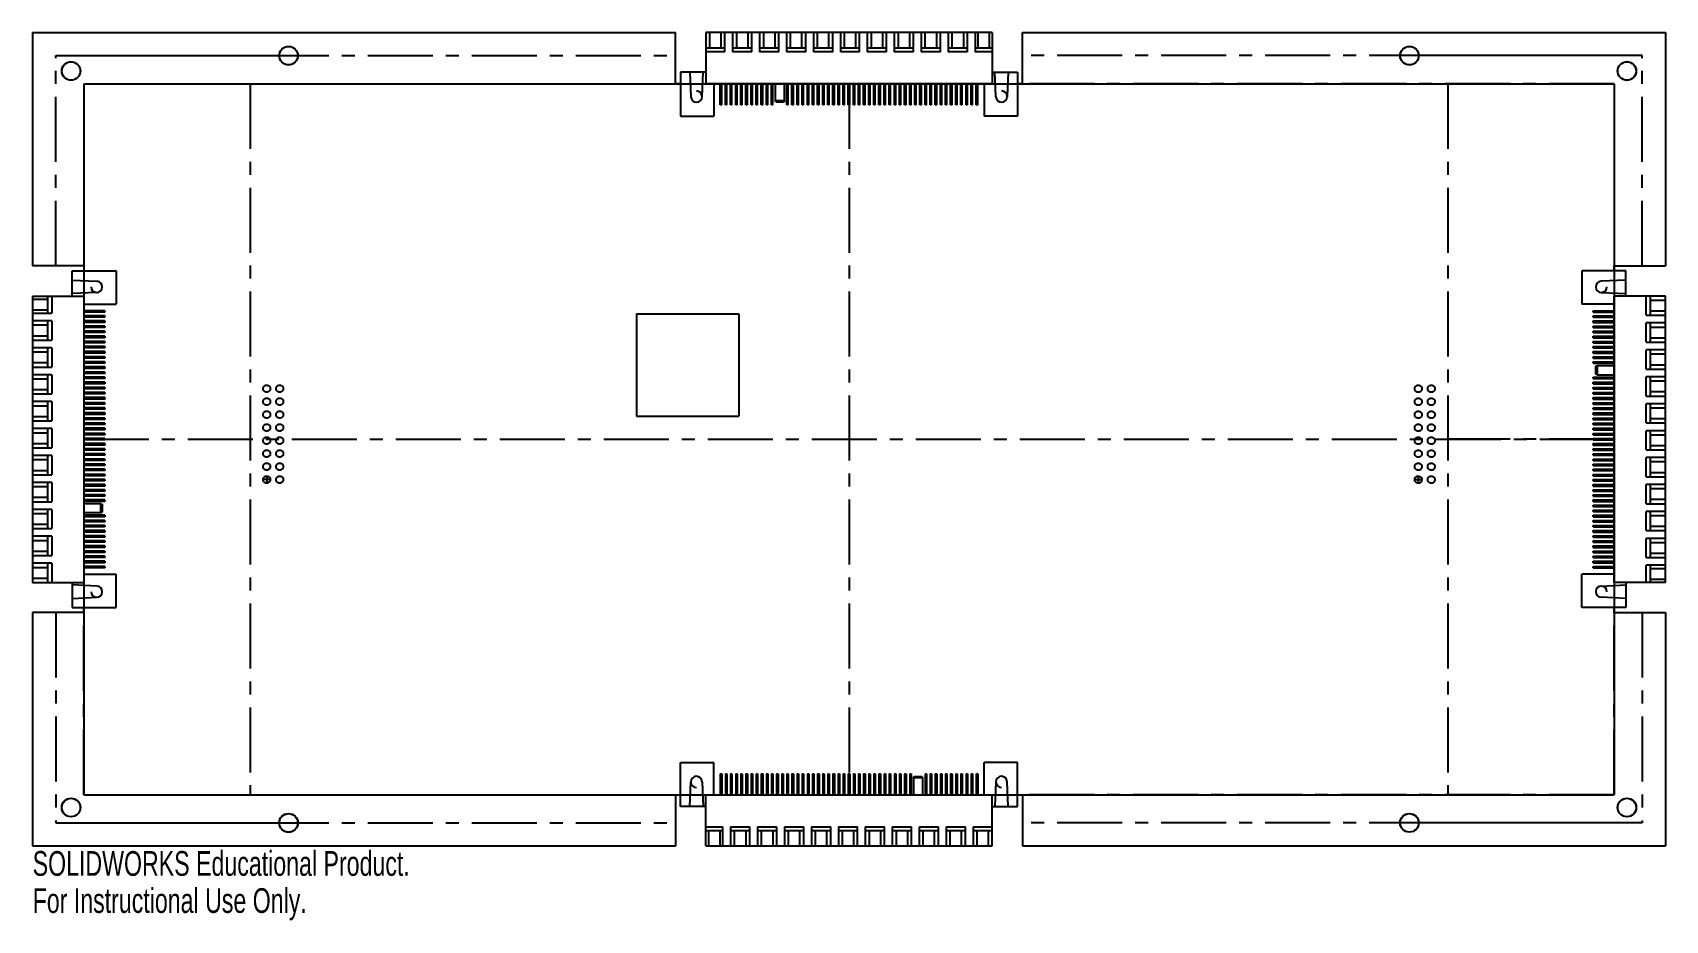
# Model space of a CAD drawing. Header units: millimetres. Extents: x 0 to 319, y -15 to 159.
import ezdxf

# ---------------------------------------------------------------- set-up
doc = ezdxf.new("R2010")
doc.units = ezdxf.units.MM
doc.header["$PDSIZE"] = -1
doc.linetypes.add('CENTERX2', pattern=[20.32, 12.7, -2.54, 2.54, -2.54])
doc.styles.add('SLDTEXTSTYLE0', font='TXT', dxfattribs={"width": 0.7})

msp = doc.modelspace()

# ---------------------------------------------------------------- texts
at = {"color": 7, "linetype": 'Continuous', "char_height": 4.8336, "attachment_point": 1, "style": 'SLDTEXTSTYLE0'}
for s, insert in [('SOLIDWORKS Educational Product.', (0, -1.02)), ('For Instructional Use Only.', (0, -8.27))]:
    msp.add_mtext(s, dxfattribs=dict(at, insert=insert))

# ---------------------------------------------------------------- linework, layer by layer
at = {"color": 7, "linetype": 'Continuous', "lineweight": 25}
for p, q in [((0, 159), (0, 113.4)), ((0, 159), (125.6, 159)), ((125.6, 149), (125.6, 159)), ((131.5, 159), (131.5, 149)), ((187.5, 159), (131.5, 159)), ((132.3, 156.05), (132.3, 159)), ((134.46, 159), (134.46, 156.05)), ((135.26, 155.25), (135.26, 159)), ((136.76, 159), (136.76, 155.25)), ((137.56, 156.05), (137.56, 159)), ((139.73, 159), (139.73, 156.05)), ((140.53, 155.25), (140.53, 159)), ((142.03, 159), (142.03, 155.25)), ((142.83, 156.05), (142.83, 159)), ((144.99, 159), (144.99, 156.05)), ((145.79, 155.25), (145.79, 159)), ((147.29, 159), (147.29, 155.25)), ((148.09, 156.05), (148.09, 159)), ((150.25, 159), (150.25, 156.05)), ((151.05, 155.25), (151.05, 159)), ((152.55, 159), (152.55, 155.25)), ((153.35, 156.05), (153.35, 159)), ((155.52, 159), (155.52, 156.05)), ((156.32, 155.25), (156.32, 159)), ((157.82, 159), (157.82, 155.25)), ((158.62, 156.05), (158.62, 159)), ((160.78, 159), (160.78, 156.05)), ((161.58, 155.25), (161.58, 159)), ((163.08, 159), (163.08, 155.25)), ((163.88, 156.05), (163.88, 159)), ((166.05, 159), (166.05, 156.05)), ((166.85, 155.25), (166.85, 159)), ((168.35, 159), (168.35, 155.25)), ((169.15, 156.05), (169.15, 159)), ((171.31, 159), (171.31, 156.05)), ((172.11, 155.25), (172.11, 159)), ((173.61, 159), (173.61, 155.25)), ((174.41, 156.05), (174.41, 159)), ((176.57, 159), (176.57, 156.05)), ((177.37, 155.25), (177.37, 159)), ((178.87, 159), (178.87, 155.25)), ((179.67, 156.05), (179.67, 159)), ((181.84, 159), (181.84, 156.05)), ((182.64, 155.25), (182.64, 159)), ((184.14, 159), (184.14, 155.25)), ((184.74, 156.05), (184.74, 159)), ((186.9, 159), (186.9, 156.05)), ((187.5, 159), (187.5, 149)), ((193.4, 149), (193.4, 159)), ((193.4, 159), (319, 159)), ((319, 159), (319, 113.4)), ((131.5, 156.05), (135.26, 156.05)), ((135.26, 155.25), (131.5, 155.25)), ((136.76, 156.05), (140.53, 156.05)), ((140.53, 155.25), (136.76, 155.25)), ((142.03, 156.05), (145.79, 156.05)), ((145.79, 155.25), (142.03, 155.25)), ((147.29, 156.05), (151.05, 156.05)), ((151.05, 155.25), (147.29, 155.25)), ((152.55, 156.05), (156.32, 156.05)), ((156.32, 155.25), (152.55, 155.25)), ((157.82, 156.05), (161.58, 156.05)), ((161.58, 155.25), (157.82, 155.25)), ((163.08, 156.05), (166.85, 156.05)), ((166.85, 155.25), (163.08, 155.25)), ((168.35, 156.05), (172.11, 156.05)), ((172.11, 155.25), (168.35, 155.25)), ((173.61, 156.05), (177.37, 156.05)), ((177.37, 155.25), (173.61, 155.25)), ((178.87, 156.05), (182.64, 156.05)), ((182.64, 155.25), (178.87, 155.25)), ((184.14, 156.05), (187.5, 156.05)), ((187.5, 155.25), (184.14, 155.25)), ((126.6, 151.3), (126.6, 142.7)), ((131.5, 151.3), (126.6, 151.3)), ((128.39, 151.3), (128.6, 146.45)), ((130.8, 146.45), (131.01, 151.3)), ((187.5, 151.3), (192.4, 151.3)), ((188.2, 146.45), (187.99, 151.3)), ((190.61, 151.3), (190.4, 146.45)), ((192.4, 151.3), (192.4, 142.7)), ((126.6, 149), (125.6, 149)), ((187.5, 149), (131.5, 149)), ((133.1, 149), (133.1, 142.7)), ((134.36, 144.9), (134.36, 149)), ((134.64, 144.9), (134.64, 149)), ((135.36, 144.9), (135.36, 149)), ((135.64, 144.9), (135.64, 149)), ((136.36, 144.9), (136.36, 149)), ((136.64, 144.9), (136.64, 149)), ((137.36, 144.9), (137.36, 149)), ((137.64, 144.9), (137.64, 149)), ((138.36, 144.9), (138.36, 149)), ((138.64, 144.9), (138.64, 149)), ((139.36, 144.9), (139.36, 149)), ((139.64, 144.9), (139.64, 149)), ((140.36, 144.9), (140.36, 149)), ((140.64, 144.9), (140.64, 149)), ((141.36, 144.9), (141.36, 149)), ((141.64, 144.9), (141.64, 149)), ((142.36, 144.9), (142.36, 149)), ((142.64, 144.9), (142.64, 149)), ((143.36, 144.9), (143.36, 149)), ((143.64, 144.9), (143.64, 149)), ((144.36, 144.9), (144.36, 149)), ((144.64, 144.9), (144.64, 149)), ((145.11, 145.7), (145.11, 149)), ((146.89, 145.7), (146.89, 149)), ((147.36, 144.9), (147.36, 149)), ((147.64, 144.9), (147.64, 149)), ((148.36, 144.9), (148.36, 149)), ((148.64, 144.9), (148.64, 149)), ((149.36, 144.9), (149.36, 149)), ((149.64, 144.9), (149.64, 149)), ((150.36, 144.9), (150.36, 149)), ((150.64, 144.9), (150.64, 149)), ((151.36, 144.9), (151.36, 149)), ((151.64, 144.9), (151.64, 149)), ((152.36, 144.9), (152.36, 149)), ((152.64, 144.9), (152.64, 149)), ((153.36, 144.9), (153.36, 149)), ((153.64, 144.9), (153.64, 149)), ((154.36, 144.9), (154.36, 149)), ((154.64, 144.9), (154.64, 149)), ((155.36, 144.9), (155.36, 149)), ((155.64, 144.9), (155.64, 149)), ((156.36, 144.9), (156.36, 149)), ((156.64, 144.9), (156.64, 149)), ((157.36, 144.9), (157.36, 149)), ((157.64, 144.9), (157.64, 149)), ((158.36, 144.9), (158.36, 149)), ((158.64, 144.9), (158.64, 149)), ((159.36, 144.9), (159.36, 149)), ((159.64, 144.9), (159.64, 149)), ((160.36, 144.9), (160.36, 149)), ((160.64, 144.9), (160.64, 149)), ((161.36, 144.9), (161.36, 149)), ((161.64, 144.9), (161.64, 149)), ((162.36, 144.9), (162.36, 149)), ((162.64, 144.9), (162.64, 149)), ((163.36, 144.9), (163.36, 149)), ((163.64, 144.9), (163.64, 149)), ((164.36, 144.9), (164.36, 149)), ((164.64, 144.9), (164.64, 149)), ((165.36, 144.9), (165.36, 149)), ((165.64, 144.9), (165.64, 149)), ((166.36, 144.9), (166.36, 149)), ((166.64, 144.9), (166.64, 149)), ((167.36, 144.9), (167.36, 149)), ((167.64, 144.9), (167.64, 149)), ((168.36, 144.9), (168.36, 149)), ((168.64, 144.9), (168.64, 149)), ((169.36, 144.9), (169.36, 149)), ((169.64, 144.9), (169.64, 149)), ((170.36, 144.9), (170.36, 149)), ((170.64, 144.9), (170.64, 149)), ((171.36, 144.9), (171.36, 149)), ((171.64, 144.9), (171.64, 149)), ((172.36, 144.9), (172.36, 149)), ((172.64, 144.9), (172.64, 149)), ((173.36, 144.9), (173.36, 149)), ((173.64, 144.9), (173.64, 149)), ((174.36, 144.9), (174.36, 149)), ((174.64, 144.9), (174.64, 149)), ((175.36, 144.9), (175.36, 149)), ((175.64, 144.9), (175.64, 149)), ((176.36, 144.9), (176.36, 149)), ((176.64, 144.9), (176.64, 149)), ((177.36, 144.9), (177.36, 149)), ((177.64, 144.9), (177.64, 149)), ((178.36, 144.9), (178.36, 149)), ((178.64, 144.9), (178.64, 149)), ((179.36, 144.9), (179.36, 149)), ((179.64, 144.9), (179.64, 149)), ((180.36, 144.9), (180.36, 149)), ((180.64, 144.9), (180.64, 149)), ((181.36, 144.9), (181.36, 149)), ((181.64, 144.9), (181.64, 149)), ((182.36, 144.9), (182.36, 149)), ((182.64, 144.9), (182.64, 149)), ((183.36, 144.9), (183.36, 149)), ((183.64, 144.9), (183.64, 149)), ((184.36, 144.9), (184.36, 149)), ((184.64, 144.9), (184.64, 149)), ((185.9, 149), (185.9, 142.7)), ((193.4, 149), (192.4, 149)), ((134.64, 146.4), (134.36, 146.4)), ((134.64, 145.46), (134.36, 145.46)), ((134.64, 145.03), (134.36, 145.03)), ((134.64, 144.9), (134.36, 144.9)), ((135.64, 146.4), (135.36, 146.4)), ((135.64, 145.46), (135.36, 145.46)), ((135.64, 145.03), (135.36, 145.03)), ((135.64, 144.9), (135.36, 144.9)), ((136.64, 146.4), (136.36, 146.4)), ((136.64, 145.46), (136.36, 145.46)), ((136.64, 145.03), (136.36, 145.03)), ((136.64, 144.9), (136.36, 144.9)), ((137.64, 146.4), (137.36, 146.4)), ((137.64, 145.46), (137.36, 145.46)), ((137.64, 145.03), (137.36, 145.03)), ((137.64, 144.9), (137.36, 144.9)), ((138.64, 146.4), (138.36, 146.4)), ((138.64, 145.46), (138.36, 145.46)), ((138.64, 145.03), (138.36, 145.03)), ((138.64, 144.9), (138.36, 144.9)), ((139.64, 146.4), (139.36, 146.4)), ((139.64, 145.46), (139.36, 145.46)), ((139.64, 145.03), (139.36, 145.03)), ((139.64, 144.9), (139.36, 144.9)), ((140.64, 146.4), (140.36, 146.4)), ((140.64, 145.46), (140.36, 145.46)), ((140.64, 145.03), (140.36, 145.03)), ((140.64, 144.9), (140.36, 144.9)), ((141.64, 146.4), (141.36, 146.4)), ((141.64, 145.46), (141.36, 145.46)), ((141.64, 145.03), (141.36, 145.03)), ((141.64, 144.9), (141.36, 144.9)), ((142.64, 146.4), (142.36, 146.4)), ((142.64, 145.46), (142.36, 145.46)), ((142.64, 145.03), (142.36, 145.03)), ((142.64, 144.9), (142.36, 144.9)), ((143.64, 146.4), (143.36, 146.4)), ((143.64, 145.46), (143.36, 145.46)), ((143.64, 145.03), (143.36, 145.03)), ((143.64, 144.9), (143.36, 144.9)), ((144.64, 146.4), (144.36, 146.4)), ((144.64, 145.46), (144.36, 145.46)), ((144.64, 145.03), (144.36, 145.03)), ((144.64, 144.9), (144.36, 144.9)), ((145.11, 145.7), (146.89, 145.7)), ((145.22, 145.41), (145.11, 145.7)), ((146.78, 145.41), (145.22, 145.41)), ((146.89, 145.7), (146.78, 145.41)), ((147.64, 146.4), (147.36, 146.4)), ((147.64, 145.46), (147.36, 145.46)), ((147.64, 145.03), (147.36, 145.03)), ((147.64, 144.9), (147.36, 144.9)), ((148.64, 146.4), (148.36, 146.4)), ((148.64, 145.46), (148.36, 145.46)), ((148.64, 145.03), (148.36, 145.03)), ((148.64, 144.9), (148.36, 144.9)), ((149.64, 146.4), (149.36, 146.4)), ((149.64, 145.46), (149.36, 145.46)), ((149.64, 145.03), (149.36, 145.03)), ((149.64, 144.9), (149.36, 144.9)), ((150.64, 146.4), (150.36, 146.4)), ((150.64, 145.46), (150.36, 145.46)), ((150.64, 145.03), (150.36, 145.03)), ((150.64, 144.9), (150.36, 144.9)), ((151.64, 146.4), (151.36, 146.4)), ((151.64, 145.46), (151.36, 145.46)), ((151.64, 145.03), (151.36, 145.03)), ((151.64, 144.9), (151.36, 144.9)), ((152.64, 146.4), (152.36, 146.4)), ((152.64, 145.46), (152.36, 145.46)), ((152.64, 145.03), (152.36, 145.03)), ((152.64, 144.9), (152.36, 144.9)), ((153.64, 146.4), (153.36, 146.4)), ((153.64, 145.46), (153.36, 145.46)), ((153.64, 145.03), (153.36, 145.03)), ((153.64, 144.9), (153.36, 144.9)), ((154.64, 146.4), (154.36, 146.4)), ((154.64, 145.46), (154.36, 145.46)), ((154.64, 145.03), (154.36, 145.03)), ((154.64, 144.9), (154.36, 144.9)), ((155.64, 146.4), (155.36, 146.4)), ((155.64, 145.46), (155.36, 145.46)), ((155.64, 145.03), (155.36, 145.03)), ((155.64, 144.9), (155.36, 144.9)), ((156.64, 146.4), (156.36, 146.4)), ((156.64, 145.46), (156.36, 145.46)), ((156.64, 145.03), (156.36, 145.03)), ((156.64, 144.9), (156.36, 144.9)), ((157.64, 146.4), (157.36, 146.4)), ((157.64, 145.46), (157.36, 145.46)), ((157.64, 145.03), (157.36, 145.03)), ((157.64, 144.9), (157.36, 144.9)), ((158.64, 146.4), (158.36, 146.4)), ((158.64, 145.46), (158.36, 145.46)), ((158.64, 145.03), (158.36, 145.03)), ((158.64, 144.9), (158.36, 144.9)), ((159.64, 146.4), (159.36, 146.4)), ((159.64, 145.46), (159.36, 145.46)), ((159.64, 145.03), (159.36, 145.03)), ((159.64, 144.9), (159.36, 144.9)), ((160.64, 146.4), (160.36, 146.4)), ((160.64, 145.46), (160.36, 145.46)), ((160.64, 145.03), (160.36, 145.03)), ((160.64, 144.9), (160.36, 144.9)), ((161.64, 146.4), (161.36, 146.4)), ((161.64, 145.46), (161.36, 145.46)), ((161.64, 145.03), (161.36, 145.03)), ((161.64, 144.9), (161.36, 144.9)), ((162.64, 146.4), (162.36, 146.4)), ((162.64, 145.46), (162.36, 145.46)), ((162.64, 145.03), (162.36, 145.03)), ((162.64, 144.9), (162.36, 144.9)), ((163.64, 146.4), (163.36, 146.4)), ((163.64, 145.46), (163.36, 145.46)), ((163.64, 145.03), (163.36, 145.03)), ((163.64, 144.9), (163.36, 144.9)), ((164.64, 146.4), (164.36, 146.4)), ((164.64, 145.46), (164.36, 145.46)), ((164.64, 145.03), (164.36, 145.03)), ((164.64, 144.9), (164.36, 144.9)), ((165.64, 146.4), (165.36, 146.4)), ((165.64, 145.46), (165.36, 145.46)), ((165.64, 145.03), (165.36, 145.03)), ((165.64, 144.9), (165.36, 144.9)), ((166.64, 146.4), (166.36, 146.4)), ((166.64, 145.46), (166.36, 145.46)), ((166.64, 145.03), (166.36, 145.03)), ((166.64, 144.9), (166.36, 144.9)), ((167.64, 146.4), (167.36, 146.4)), ((167.64, 145.46), (167.36, 145.46)), ((167.64, 145.03), (167.36, 145.03)), ((167.64, 144.9), (167.36, 144.9)), ((168.64, 146.4), (168.36, 146.4)), ((168.64, 145.46), (168.36, 145.46)), ((168.64, 145.03), (168.36, 145.03)), ((168.64, 144.9), (168.36, 144.9)), ((169.64, 146.4), (169.36, 146.4)), ((169.64, 145.46), (169.36, 145.46)), ((169.64, 145.03), (169.36, 145.03)), ((169.64, 144.9), (169.36, 144.9)), ((170.64, 146.4), (170.36, 146.4)), ((170.64, 145.46), (170.36, 145.46)), ((170.64, 145.03), (170.36, 145.03)), ((170.64, 144.9), (170.36, 144.9)), ((171.64, 146.4), (171.36, 146.4)), ((171.64, 145.46), (171.36, 145.46)), ((171.64, 145.03), (171.36, 145.03)), ((171.64, 144.9), (171.36, 144.9)), ((172.64, 146.4), (172.36, 146.4)), ((172.64, 145.46), (172.36, 145.46)), ((172.64, 145.03), (172.36, 145.03)), ((172.64, 144.9), (172.36, 144.9)), ((173.64, 146.4), (173.36, 146.4)), ((173.64, 145.46), (173.36, 145.46)), ((173.64, 145.03), (173.36, 145.03)), ((173.64, 144.9), (173.36, 144.9)), ((174.64, 146.4), (174.36, 146.4)), ((174.64, 145.46), (174.36, 145.46)), ((174.64, 145.03), (174.36, 145.03)), ((174.64, 144.9), (174.36, 144.9)), ((175.64, 146.4), (175.36, 146.4)), ((175.64, 145.46), (175.36, 145.46)), ((175.64, 145.03), (175.36, 145.03)), ((175.64, 144.9), (175.36, 144.9)), ((176.64, 146.4), (176.36, 146.4)), ((176.64, 145.46), (176.36, 145.46)), ((176.64, 145.03), (176.36, 145.03)), ((176.64, 144.9), (176.36, 144.9)), ((177.64, 146.4), (177.36, 146.4)), ((177.64, 145.46), (177.36, 145.46)), ((177.64, 145.03), (177.36, 145.03)), ((177.64, 144.9), (177.36, 144.9)), ((178.64, 146.4), (178.36, 146.4)), ((178.64, 145.46), (178.36, 145.46)), ((178.64, 145.03), (178.36, 145.03)), ((178.64, 144.9), (178.36, 144.9)), ((179.64, 146.4), (179.36, 146.4)), ((179.64, 145.46), (179.36, 145.46)), ((179.64, 145.03), (179.36, 145.03)), ((179.64, 144.9), (179.36, 144.9)), ((180.64, 146.4), (180.36, 146.4)), ((180.64, 145.46), (180.36, 145.46)), ((180.64, 145.03), (180.36, 145.03)), ((180.64, 144.9), (180.36, 144.9)), ((181.64, 146.4), (181.36, 146.4)), ((181.64, 145.46), (181.36, 145.46)), ((181.64, 145.03), (181.36, 145.03)), ((181.64, 144.9), (181.36, 144.9)), ((182.64, 146.4), (182.36, 146.4)), ((182.64, 145.46), (182.36, 145.46)), ((182.64, 145.03), (182.36, 145.03)), ((182.64, 144.9), (182.36, 144.9)), ((183.64, 146.4), (183.36, 146.4)), ((183.64, 145.46), (183.36, 145.46)), ((183.64, 145.03), (183.36, 145.03)), ((183.64, 144.9), (183.36, 144.9)), ((184.64, 146.4), (184.36, 146.4)), ((184.64, 145.46), (184.36, 145.46)), ((184.64, 145.03), (184.36, 145.03)), ((184.64, 144.9), (184.36, 144.9)), ((126.6, 142.7), (133.1, 142.7)), ((192.4, 142.7), (185.9, 142.7)), ((10, 113.4), (0, 113.4)), ((7.7, 112.4), (16.3, 112.4)), ((7.7, 107.5), (7.7, 112.4)), ((10, 113.4), (10, 112.4)), ((16.3, 112.4), (16.3, 105.9)), ((311.3, 112.4), (302.7, 112.4)), ((302.7, 112.4), (302.7, 105.9)), ((309, 113.4), (319, 113.4)), ((309, 112.4), (309, 113.4)), ((311.3, 107.5), (311.3, 112.4)), ((7.7, 110.61), (12.55, 110.4)), ((311.3, 110.61), (306.45, 110.4)), ((0, 107.5), (10, 107.5)), ((0, 107.5), (0, 51.5)), ((0, 106.9), (2.95, 106.9)), ((2.95, 104.14), (2.95, 107.5)), ((3.75, 107.5), (3.75, 104.14)), ((12.55, 108.2), (7.7, 107.99)), ((10, 107.5), (10, 51.5)), ((10, 105.9), (16.3, 105.9)), ((309, 105.9), (302.7, 105.9)), ((306.45, 108.2), (311.3, 107.99)), ((319, 107.5), (309, 107.5)), ((309, 51.5), (309, 107.5)), ((315.25, 103.74), (315.25, 107.5)), ((316.05, 107.5), (316.05, 103.74)), ((316.05, 106.7), (319, 106.7)), ((319, 51.5), (319, 107.5)), ((2.95, 104.74), (0, 104.74)), ((0, 104.14), (3.75, 104.14)), ((3.75, 102.64), (0, 102.64)), ((2.95, 98.87), (2.95, 102.64)), ((3.75, 102.64), (3.75, 98.87)), ((14.1, 104.64), (10, 104.64)), ((14.1, 104.36), (10, 104.36)), ((14.1, 103.64), (10, 103.64)), ((14.1, 103.36), (10, 103.36)), ((14.1, 102.64), (10, 102.64)), ((14.1, 102.36), (10, 102.36)), ((12.6, 104.64), (12.6, 104.36)), ((12.6, 103.64), (12.6, 103.36)), ((12.6, 102.64), (12.6, 102.36)), ((13.54, 104.64), (13.54, 104.36)), ((13.54, 103.64), (13.54, 103.36)), ((13.54, 102.64), (13.54, 102.36)), ((13.97, 104.64), (13.97, 104.36)), ((13.97, 103.64), (13.97, 103.36)), ((13.97, 102.64), (13.97, 102.36)), ((14.1, 104.64), (14.1, 104.36)), ((14.1, 103.64), (14.1, 103.36)), ((14.1, 102.64), (14.1, 102.36)), ((118, 104), (138, 104)), ((118, 104), (118, 84)), ((138, 104), (138, 84)), ((304.9, 104.64), (309, 104.64)), ((304.9, 104.36), (304.9, 104.64)), ((304.9, 104.36), (309, 104.36)), ((304.9, 103.36), (304.9, 103.64)), ((304.9, 103.64), (309, 103.64)), ((304.9, 103.36), (309, 103.36)), ((304.9, 102.36), (304.9, 102.64)), ((304.9, 102.64), (309, 102.64)), ((304.9, 102.36), (309, 102.36)), ((305.03, 104.36), (305.03, 104.64)), ((305.03, 103.36), (305.03, 103.64)), ((305.03, 102.36), (305.03, 102.64)), ((305.46, 104.36), (305.46, 104.64)), ((305.46, 103.36), (305.46, 103.64)), ((305.46, 102.36), (305.46, 102.64)), ((306.4, 104.36), (306.4, 104.64)), ((306.4, 103.36), (306.4, 103.64)), ((306.4, 102.36), (306.4, 102.64)), ((315.25, 103.74), (319, 103.74)), ((319, 102.24), (315.25, 102.24)), ((315.25, 98.47), (315.25, 102.24)), ((319, 104.54), (316.05, 104.54)), ((316.05, 102.24), (316.05, 98.47)), ((0, 101.84), (2.95, 101.84)), ((2.95, 99.67), (0, 99.67)), ((14.1, 101.64), (10, 101.64)), ((14.1, 101.36), (10, 101.36)), ((14.1, 100.64), (10, 100.64)), ((14.1, 100.36), (10, 100.36)), ((14.1, 99.64), (10, 99.64)), ((14.1, 99.36), (10, 99.36)), ((12.6, 101.64), (12.6, 101.36)), ((12.6, 100.64), (12.6, 100.36)), ((12.6, 99.64), (12.6, 99.36)), ((13.54, 101.64), (13.54, 101.36)), ((13.54, 100.64), (13.54, 100.36)), ((13.54, 99.64), (13.54, 99.36)), ((13.97, 101.64), (13.97, 101.36)), ((13.97, 100.64), (13.97, 100.36)), ((13.97, 99.64), (13.97, 99.36)), ((14.1, 101.64), (14.1, 101.36)), ((14.1, 100.64), (14.1, 100.36)), ((14.1, 99.64), (14.1, 99.36)), ((304.9, 101.64), (309, 101.64)), ((304.9, 101.36), (304.9, 101.64)), ((304.9, 101.36), (309, 101.36)), ((304.9, 100.36), (304.9, 100.64)), ((304.9, 100.64), (309, 100.64)), ((304.9, 100.36), (309, 100.36)), ((304.9, 99.64), (309, 99.64)), ((304.9, 99.36), (304.9, 99.64)), ((304.9, 99.36), (309, 99.36)), ((305.03, 101.36), (305.03, 101.64)), ((305.03, 100.36), (305.03, 100.64)), ((305.03, 99.36), (305.03, 99.64)), ((305.46, 101.36), (305.46, 101.64)), ((305.46, 100.36), (305.46, 100.64)), ((305.46, 99.36), (305.46, 99.64)), ((306.4, 101.36), (306.4, 101.64)), ((306.4, 100.36), (306.4, 100.64)), ((306.4, 99.36), (306.4, 99.64)), ((316.05, 101.44), (319, 101.44)), ((319, 99.27), (316.05, 99.27)), ((0, 98.87), (3.75, 98.87)), ((3.75, 97.37), (0, 97.37)), ((0, 96.57), (2.95, 96.57)), ((2.95, 93.61), (2.95, 97.37)), ((3.75, 97.37), (3.75, 93.61)), ((14.1, 98.64), (10, 98.64)), ((14.1, 98.36), (10, 98.36)), ((14.1, 97.64), (10, 97.64)), ((14.1, 97.36), (10, 97.36)), ((14.1, 96.64), (10, 96.64)), ((14.1, 96.36), (10, 96.36)), ((12.6, 98.64), (12.6, 98.36)), ((12.6, 97.64), (12.6, 97.36)), ((12.6, 96.64), (12.6, 96.36)), ((13.54, 98.64), (13.54, 98.36)), ((13.54, 97.64), (13.54, 97.36)), ((13.54, 96.64), (13.54, 96.36)), ((13.97, 98.64), (13.97, 98.36)), ((13.97, 97.64), (13.97, 97.36)), ((13.97, 96.64), (13.97, 96.36)), ((14.1, 98.64), (14.1, 98.36)), ((14.1, 97.64), (14.1, 97.36)), ((14.1, 96.64), (14.1, 96.36)), ((304.9, 98.36), (304.9, 98.64)), ((304.9, 98.64), (309, 98.64)), ((304.9, 98.36), (309, 98.36)), ((304.9, 97.36), (304.9, 97.64)), ((304.9, 97.64), (309, 97.64)), ((304.9, 97.36), (309, 97.36)), ((304.9, 96.64), (309, 96.64)), ((304.9, 96.36), (304.9, 96.64)), ((304.9, 96.36), (309, 96.36)), ((305.03, 98.36), (305.03, 98.64)), ((305.03, 97.36), (305.03, 97.64)), ((305.03, 96.36), (305.03, 96.64)), ((305.46, 98.36), (305.46, 98.64)), ((305.46, 97.36), (305.46, 97.64)), ((305.46, 96.36), (305.46, 96.64)), ((306.4, 98.36), (306.4, 98.64)), ((306.4, 97.36), (306.4, 97.64)), ((306.4, 96.36), (306.4, 96.64)), ((315.25, 98.47), (319, 98.47)), ((319, 96.97), (315.25, 96.97)), ((315.25, 93.21), (315.25, 96.97)), ((316.05, 96.97), (316.05, 93.21)), ((316.05, 96.17), (319, 96.17)), ((2.95, 94.41), (0, 94.41)), ((0, 93.61), (3.75, 93.61)), ((14.1, 95.64), (10, 95.64)), ((14.1, 95.36), (10, 95.36)), ((14.1, 94.64), (10, 94.64)), ((14.1, 94.36), (10, 94.36)), ((14.1, 93.64), (10, 93.64)), ((14.1, 93.36), (10, 93.36)), ((14.1, 92.64), (10, 92.64)), ((12.6, 95.64), (12.6, 95.36)), ((12.6, 94.64), (12.6, 94.36)), ((12.6, 93.64), (12.6, 93.36)), ((12.6, 92.64), (12.6, 92.36)), ((13.54, 95.64), (13.54, 95.36)), ((13.54, 94.64), (13.54, 94.36)), ((13.54, 93.64), (13.54, 93.36)), ((13.54, 92.64), (13.54, 92.36)), ((13.97, 95.64), (13.97, 95.36)), ((13.97, 94.64), (13.97, 94.36)), ((13.97, 93.64), (13.97, 93.36)), ((13.97, 92.64), (13.97, 92.36)), ((14.1, 95.64), (14.1, 95.36)), ((14.1, 94.64), (14.1, 94.36)), ((14.1, 93.64), (14.1, 93.36)), ((14.1, 92.64), (14.1, 92.36)), ((304.9, 95.36), (304.9, 95.64)), ((304.9, 95.64), (309, 95.64)), ((304.9, 95.36), (309, 95.36)), ((304.9, 94.64), (309, 94.64)), ((304.9, 94.36), (304.9, 94.64)), ((304.9, 94.36), (309, 94.36)), ((305.03, 95.36), (305.03, 95.64)), ((305.03, 94.36), (305.03, 94.64)), ((305.41, 93.78), (305.7, 93.89)), ((305.41, 92.22), (305.41, 93.78)), ((305.46, 95.36), (305.46, 95.64)), ((305.46, 94.36), (305.46, 94.64)), ((305.7, 93.89), (305.7, 92.11)), ((305.7, 93.89), (309, 93.89)), ((306.4, 95.36), (306.4, 95.64)), ((306.4, 94.36), (306.4, 94.64)), ((315.25, 93.21), (319, 93.21)), ((319, 94.01), (316.05, 94.01)), ((3.75, 92.11), (0, 92.11)), ((0, 91.31), (2.95, 91.31)), ((2.95, 88.35), (2.95, 92.11)), ((3.75, 92.11), (3.75, 88.35)), ((14.1, 92.36), (10, 92.36)), ((14.1, 91.64), (10, 91.64)), ((14.1, 91.36), (10, 91.36)), ((14.1, 90.64), (10, 90.64)), ((14.1, 90.36), (10, 90.36)), ((14.1, 89.64), (10, 89.64)), ((14.1, 89.36), (10, 89.36)), ((12.6, 91.64), (12.6, 91.36)), ((12.6, 90.64), (12.6, 90.36)), ((12.6, 89.64), (12.6, 89.36)), ((13.54, 91.64), (13.54, 91.36)), ((13.54, 90.64), (13.54, 90.36)), ((13.54, 89.64), (13.54, 89.36)), ((13.97, 91.64), (13.97, 91.36)), ((13.97, 90.64), (13.97, 90.36)), ((13.97, 89.64), (13.97, 89.36)), ((14.1, 91.64), (14.1, 91.36)), ((14.1, 90.64), (14.1, 90.36)), ((14.1, 89.64), (14.1, 89.36)), ((304.9, 91.36), (304.9, 91.64)), ((304.9, 91.64), (309, 91.64)), ((304.9, 91.36), (309, 91.36)), ((304.9, 90.36), (304.9, 90.64)), ((304.9, 90.64), (309, 90.64)), ((304.9, 90.36), (309, 90.36)), ((304.9, 89.64), (309, 89.64)), ((304.9, 89.36), (304.9, 89.64)), ((304.9, 89.36), (309, 89.36)), ((305.03, 91.36), (305.03, 91.64)), ((305.03, 90.36), (305.03, 90.64)), ((305.03, 89.36), (305.03, 89.64)), ((305.7, 92.11), (305.41, 92.22)), ((305.46, 91.36), (305.46, 91.64)), ((305.46, 90.36), (305.46, 90.64)), ((305.46, 89.36), (305.46, 89.64)), ((305.7, 92.11), (309, 92.11)), ((306.4, 91.36), (306.4, 91.64)), ((306.4, 90.36), (306.4, 90.64)), ((306.4, 89.36), (306.4, 89.64)), ((319, 91.71), (315.25, 91.71)), ((315.25, 87.95), (315.25, 91.71)), ((316.05, 91.71), (316.05, 87.95)), ((316.05, 90.91), (319, 90.91)), ((2.95, 89.15), (0, 89.15)), ((0, 88.35), (3.75, 88.35)), ((3.75, 86.85), (0, 86.85)), ((2.95, 83.08), (2.95, 86.85)), ((3.75, 86.85), (3.75, 83.08)), ((14.1, 88.64), (10, 88.64)), ((14.1, 88.36), (10, 88.36)), ((14.1, 87.64), (10, 87.64)), ((14.1, 87.36), (10, 87.36)), ((14.1, 86.64), (10, 86.64)), ((14.1, 86.36), (10, 86.36)), ((12.6, 88.64), (12.6, 88.36)), ((12.6, 87.64), (12.6, 87.36)), ((12.6, 86.64), (12.6, 86.36)), ((13.54, 88.64), (13.54, 88.36)), ((13.54, 87.64), (13.54, 87.36)), ((13.54, 86.64), (13.54, 86.36)), ((13.97, 88.64), (13.97, 88.36)), ((13.97, 87.64), (13.97, 87.36)), ((13.97, 86.64), (13.97, 86.36)), ((14.1, 88.64), (14.1, 88.36)), ((14.1, 87.64), (14.1, 87.36)), ((14.1, 86.64), (14.1, 86.36)), ((304.9, 88.64), (309, 88.64)), ((304.9, 88.36), (304.9, 88.64)), ((304.9, 88.36), (309, 88.36)), ((304.9, 87.36), (304.9, 87.64)), ((304.9, 87.64), (309, 87.64)), ((304.9, 87.36), (309, 87.36)), ((304.9, 86.64), (309, 86.64)), ((304.9, 86.36), (304.9, 86.64)), ((304.9, 86.36), (309, 86.36)), ((305.03, 88.36), (305.03, 88.64)), ((305.03, 87.36), (305.03, 87.64)), ((305.03, 86.36), (305.03, 86.64)), ((305.46, 88.36), (305.46, 88.64)), ((305.46, 87.36), (305.46, 87.64)), ((305.46, 86.36), (305.46, 86.64)), ((306.4, 88.36), (306.4, 88.64)), ((306.4, 87.36), (306.4, 87.64)), ((306.4, 86.36), (306.4, 86.64)), ((315.25, 87.95), (319, 87.95)), ((319, 86.45), (315.25, 86.45)), ((315.25, 82.68), (315.25, 86.45)), ((319, 88.75), (316.05, 88.75)), ((316.05, 86.45), (316.05, 82.68)), ((0, 86.05), (2.95, 86.05)), ((2.95, 83.88), (0, 83.88)), ((0, 83.08), (3.75, 83.08)), ((14.1, 85.64), (10, 85.64)), ((14.1, 85.36), (10, 85.36)), ((14.1, 84.64), (10, 84.64)), ((14.1, 84.36), (10, 84.36)), ((14.1, 83.64), (10, 83.64)), ((14.1, 83.36), (10, 83.36)), ((12.6, 85.64), (12.6, 85.36)), ((12.6, 84.64), (12.6, 84.36)), ((12.6, 83.64), (12.6, 83.36)), ((13.54, 85.64), (13.54, 85.36)), ((13.54, 84.64), (13.54, 84.36)), ((13.54, 83.64), (13.54, 83.36)), ((13.97, 85.64), (13.97, 85.36)), ((13.97, 84.64), (13.97, 84.36)), ((13.97, 83.64), (13.97, 83.36)), ((14.1, 85.64), (14.1, 85.36)), ((14.1, 84.64), (14.1, 84.36)), ((14.1, 83.64), (14.1, 83.36)), ((118, 84), (138, 84)), ((304.9, 85.64), (309, 85.64)), ((304.9, 85.36), (304.9, 85.64)), ((304.9, 85.36), (309, 85.36)), ((304.9, 84.64), (309, 84.64)), ((304.9, 84.36), (304.9, 84.64)), ((304.9, 84.36), (309, 84.36)), ((304.9, 83.64), (309, 83.64)), ((304.9, 83.36), (304.9, 83.64)), ((304.9, 83.36), (309, 83.36)), ((305.03, 85.36), (305.03, 85.64)), ((305.03, 84.36), (305.03, 84.64)), ((305.03, 83.36), (305.03, 83.64)), ((305.46, 85.36), (305.46, 85.64)), ((305.46, 84.36), (305.46, 84.64)), ((305.46, 83.36), (305.46, 83.64)), ((306.4, 85.36), (306.4, 85.64)), ((306.4, 84.36), (306.4, 84.64)), ((306.4, 83.36), (306.4, 83.64)), ((316.05, 85.65), (319, 85.65)), ((319, 83.48), (316.05, 83.48)), ((3.75, 81.58), (0, 81.58)), ((0, 80.78), (2.95, 80.78)), ((2.95, 77.82), (2.95, 81.58)), ((3.75, 81.58), (3.75, 77.82)), ((14.1, 82.64), (10, 82.64)), ((14.1, 82.36), (10, 82.36)), ((14.1, 81.64), (10, 81.64)), ((14.1, 81.36), (10, 81.36)), ((14.1, 80.64), (10, 80.64)), ((14.1, 80.36), (10, 80.36)), ((12.6, 82.64), (12.6, 82.36)), ((12.6, 81.64), (12.6, 81.36)), ((12.6, 80.64), (12.6, 80.36)), ((13.54, 82.64), (13.54, 82.36)), ((13.54, 81.64), (13.54, 81.36)), ((13.54, 80.64), (13.54, 80.36)), ((13.97, 82.64), (13.97, 82.36)), ((13.97, 81.64), (13.97, 81.36)), ((13.97, 80.64), (13.97, 80.36)), ((14.1, 82.64), (14.1, 82.36)), ((14.1, 81.64), (14.1, 81.36)), ((14.1, 80.64), (14.1, 80.36)), ((304.9, 82.36), (304.9, 82.64)), ((304.9, 82.64), (309, 82.64)), ((304.9, 82.36), (309, 82.36)), ((304.9, 81.64), (309, 81.64)), ((304.9, 81.36), (304.9, 81.64)), ((304.9, 81.36), (309, 81.36)), ((304.9, 80.64), (309, 80.64)), ((304.9, 80.36), (304.9, 80.64)), ((304.9, 80.36), (309, 80.36)), ((305.03, 82.36), (305.03, 82.64)), ((305.03, 81.36), (305.03, 81.64)), ((305.03, 80.36), (305.03, 80.64)), ((305.46, 82.36), (305.46, 82.64)), ((305.46, 81.36), (305.46, 81.64)), ((305.46, 80.36), (305.46, 80.64)), ((306.4, 82.36), (306.4, 82.64)), ((306.4, 81.36), (306.4, 81.64)), ((306.4, 80.36), (306.4, 80.64)), ((315.25, 82.68), (319, 82.68)), ((319, 81.18), (315.25, 81.18)), ((315.25, 77.42), (315.25, 81.18)), ((316.05, 81.18), (316.05, 77.42)), ((316.05, 80.38), (319, 80.38)), ((2.95, 78.62), (0, 78.62)), ((0, 77.82), (3.75, 77.82)), ((14.1, 79.64), (10, 79.64)), ((14.1, 79.36), (10, 79.36)), ((14.1, 78.64), (10, 78.64)), ((14.1, 78.36), (10, 78.36)), ((14.1, 77.64), (10, 77.64)), ((14.1, 77.36), (10, 77.36)), ((14.1, 76.64), (10, 76.64)), ((12.6, 79.64), (12.6, 79.36)), ((12.6, 78.64), (12.6, 78.36)), ((12.6, 77.64), (12.6, 77.36)), ((12.6, 76.64), (12.6, 76.36)), ((13.54, 79.64), (13.54, 79.36)), ((13.54, 78.64), (13.54, 78.36)), ((13.54, 77.64), (13.54, 77.36)), ((13.54, 76.64), (13.54, 76.36)), ((13.97, 79.64), (13.97, 79.36)), ((13.97, 78.64), (13.97, 78.36)), ((13.97, 77.64), (13.97, 77.36)), ((13.97, 76.64), (13.97, 76.36)), ((14.1, 79.64), (14.1, 79.36)), ((14.1, 78.64), (14.1, 78.36)), ((14.1, 77.64), (14.1, 77.36)), ((14.1, 76.64), (14.1, 76.36)), ((304.9, 79.64), (309, 79.64)), ((304.9, 79.36), (304.9, 79.64)), ((304.9, 79.36), (309, 79.36)), ((304.9, 78.64), (309, 78.64)), ((304.9, 78.36), (304.9, 78.64)), ((304.9, 78.36), (309, 78.36)), ((304.9, 77.36), (304.9, 77.64)), ((304.9, 77.64), (309, 77.64)), ((304.9, 77.36), (309, 77.36)), ((304.9, 76.36), (304.9, 76.64)), ((304.9, 76.64), (309, 76.64)), ((305.03, 79.36), (305.03, 79.64)), ((305.03, 78.36), (305.03, 78.64)), ((305.03, 77.36), (305.03, 77.64)), ((305.03, 76.36), (305.03, 76.64)), ((305.46, 79.36), (305.46, 79.64)), ((305.46, 78.36), (305.46, 78.64)), ((305.46, 77.36), (305.46, 77.64)), ((305.46, 76.36), (305.46, 76.64)), ((306.4, 79.36), (306.4, 79.64)), ((306.4, 78.36), (306.4, 78.64)), ((306.4, 77.36), (306.4, 77.64)), ((306.4, 76.36), (306.4, 76.64)), ((315.25, 77.42), (319, 77.42)), ((319, 78.22), (316.05, 78.22)), ((3.75, 76.32), (0, 76.32)), ((0, 75.52), (2.95, 75.52)), ((2.95, 72.55), (2.95, 76.32)), ((3.75, 76.32), (3.75, 72.55)), ((14.1, 76.36), (10, 76.36)), ((14.1, 75.64), (10, 75.64)), ((14.1, 75.36), (10, 75.36)), ((14.1, 74.64), (10, 74.64)), ((14.1, 74.36), (10, 74.36)), ((14.1, 73.64), (10, 73.64)), ((12.6, 75.64), (12.6, 75.36)), ((12.6, 74.64), (12.6, 74.36)), ((12.6, 73.64), (12.6, 73.36)), ((13.54, 75.64), (13.54, 75.36)), ((13.54, 74.64), (13.54, 74.36)), ((13.54, 73.64), (13.54, 73.36)), ((13.97, 75.64), (13.97, 75.36)), ((13.97, 74.64), (13.97, 74.36)), ((13.97, 73.64), (13.97, 73.36)), ((14.1, 75.64), (14.1, 75.36)), ((14.1, 74.64), (14.1, 74.36)), ((14.1, 73.64), (14.1, 73.36)), ((304.9, 76.36), (309, 76.36)), ((304.9, 75.36), (304.9, 75.64)), ((304.9, 75.64), (309, 75.64)), ((304.9, 75.36), (309, 75.36)), ((304.9, 74.64), (309, 74.64)), ((304.9, 74.36), (304.9, 74.64)), ((304.9, 74.36), (309, 74.36)), ((304.9, 73.64), (309, 73.64)), ((304.9, 73.36), (304.9, 73.64)), ((305.03, 75.36), (305.03, 75.64)), ((305.03, 74.36), (305.03, 74.64)), ((305.03, 73.36), (305.03, 73.64)), ((305.46, 75.36), (305.46, 75.64)), ((305.46, 74.36), (305.46, 74.64)), ((305.46, 73.36), (305.46, 73.64)), ((306.4, 75.36), (306.4, 75.64)), ((306.4, 74.36), (306.4, 74.64)), ((306.4, 73.36), (306.4, 73.64)), ((319, 75.92), (315.25, 75.92)), ((315.25, 72.15), (315.25, 75.92)), ((316.05, 75.92), (316.05, 72.15)), ((316.05, 75.12), (319, 75.12)), ((2.95, 73.35), (0, 73.35)), ((0, 72.55), (3.75, 72.55)), ((3.75, 71.05), (0, 71.05)), ((0, 70.25), (2.95, 70.25)), ((2.95, 67.29), (2.95, 71.05)), ((3.75, 71.05), (3.75, 67.29)), ((14.1, 73.36), (10, 73.36)), ((14.1, 72.64), (10, 72.64)), ((14.1, 72.36), (10, 72.36)), ((14.1, 71.64), (10, 71.64)), ((14.1, 71.36), (10, 71.36)), ((14.1, 70.64), (10, 70.64)), ((14.1, 70.36), (10, 70.36)), ((12.6, 72.64), (12.6, 72.36)), ((12.6, 71.64), (12.6, 71.36)), ((12.6, 70.64), (12.6, 70.36)), ((13.54, 72.64), (13.54, 72.36)), ((13.54, 71.64), (13.54, 71.36)), ((13.54, 70.64), (13.54, 70.36)), ((13.97, 72.64), (13.97, 72.36)), ((13.97, 71.64), (13.97, 71.36)), ((13.97, 70.64), (13.97, 70.36)), ((14.1, 72.64), (14.1, 72.36)), ((14.1, 71.64), (14.1, 71.36)), ((14.1, 70.64), (14.1, 70.36)), ((304.9, 73.36), (309, 73.36)), ((304.9, 72.64), (309, 72.64)), ((304.9, 72.36), (304.9, 72.64)), ((304.9, 72.36), (309, 72.36)), ((304.9, 71.36), (304.9, 71.64)), ((304.9, 71.64), (309, 71.64)), ((304.9, 71.36), (309, 71.36)), ((304.9, 70.36), (304.9, 70.64)), ((304.9, 70.64), (309, 70.64)), ((304.9, 70.36), (309, 70.36)), ((305.03, 72.36), (305.03, 72.64)), ((305.03, 71.36), (305.03, 71.64)), ((305.03, 70.36), (305.03, 70.64)), ((305.46, 72.36), (305.46, 72.64)), ((305.46, 71.36), (305.46, 71.64)), ((305.46, 70.36), (305.46, 70.64)), ((306.4, 72.36), (306.4, 72.64)), ((306.4, 71.36), (306.4, 71.64)), ((306.4, 70.36), (306.4, 70.64)), ((315.25, 72.15), (319, 72.15)), ((319, 70.65), (315.25, 70.65)), ((315.25, 66.89), (315.25, 70.65)), ((319, 72.95), (316.05, 72.95)), ((316.05, 70.65), (316.05, 66.89)), ((2.95, 68.09), (0, 68.09)), ((0, 67.29), (3.75, 67.29)), ((14.1, 69.64), (10, 69.64)), ((14.1, 69.36), (10, 69.36)), ((14.1, 68.64), (10, 68.64)), ((14.1, 68.36), (10, 68.36)), ((14.1, 67.64), (10, 67.64)), ((14.1, 67.36), (10, 67.36)), ((12.6, 69.64), (12.6, 69.36)), ((12.6, 68.64), (12.6, 68.36)), ((12.6, 67.64), (12.6, 67.36)), ((13.54, 69.64), (13.54, 69.36)), ((13.54, 68.64), (13.54, 68.36)), ((13.54, 67.64), (13.54, 67.36)), ((13.97, 69.64), (13.97, 69.36)), ((13.97, 68.64), (13.97, 68.36)), ((13.97, 67.64), (13.97, 67.36)), ((14.1, 69.64), (14.1, 69.36)), ((14.1, 68.64), (14.1, 68.36)), ((14.1, 67.64), (14.1, 67.36)), ((304.9, 69.36), (304.9, 69.64)), ((304.9, 69.64), (309, 69.64)), ((304.9, 69.36), (309, 69.36)), ((304.9, 68.36), (304.9, 68.64)), ((304.9, 68.64), (309, 68.64)), ((304.9, 68.36), (309, 68.36)), ((304.9, 67.36), (304.9, 67.64)), ((304.9, 67.64), (309, 67.64)), ((304.9, 67.36), (309, 67.36)), ((305.03, 69.36), (305.03, 69.64)), ((305.03, 68.36), (305.03, 68.64)), ((305.03, 67.36), (305.03, 67.64)), ((305.46, 69.36), (305.46, 69.64)), ((305.46, 68.36), (305.46, 68.64)), ((305.46, 67.36), (305.46, 67.64)), ((306.4, 69.36), (306.4, 69.64)), ((306.4, 68.36), (306.4, 68.64)), ((306.4, 67.36), (306.4, 67.64)), ((316.05, 69.85), (319, 69.85)), ((319, 67.69), (316.05, 67.69)), ((3.75, 65.79), (0, 65.79)), ((0, 64.99), (2.95, 64.99)), ((2.95, 62.03), (2.95, 65.79)), ((3.75, 65.79), (3.75, 62.03)), ((13.3, 66.89), (10, 66.89)), ((13.3, 65.11), (10, 65.11)), ((14.1, 64.64), (10, 64.64)), ((14.1, 64.36), (10, 64.36)), ((12.6, 64.64), (12.6, 64.36)), ((13.3, 65.11), (13.3, 66.89)), ((13.3, 66.89), (13.59, 66.78)), ((13.59, 65.22), (13.3, 65.11)), ((13.54, 64.64), (13.54, 64.36)), ((13.59, 66.78), (13.59, 65.22)), ((13.97, 64.64), (13.97, 64.36)), ((14.1, 64.64), (14.1, 64.36)), ((304.9, 66.64), (309, 66.64)), ((304.9, 66.36), (304.9, 66.64)), ((304.9, 66.36), (309, 66.36)), ((304.9, 65.36), (304.9, 65.64)), ((304.9, 65.64), (309, 65.64)), ((304.9, 65.36), (309, 65.36)), ((304.9, 64.64), (309, 64.64)), ((304.9, 64.36), (304.9, 64.64)), ((304.9, 64.36), (309, 64.36)), ((305.03, 66.36), (305.03, 66.64)), ((305.03, 65.36), (305.03, 65.64)), ((305.03, 64.36), (305.03, 64.64)), ((305.46, 66.36), (305.46, 66.64)), ((305.46, 65.36), (305.46, 65.64)), ((305.46, 64.36), (305.46, 64.64)), ((306.4, 66.36), (306.4, 66.64)), ((306.4, 65.36), (306.4, 65.64)), ((306.4, 64.36), (306.4, 64.64)), ((315.25, 66.89), (319, 66.89)), ((319, 65.39), (315.25, 65.39)), ((315.25, 61.63), (315.25, 65.39)), ((316.05, 65.39), (316.05, 61.63)), ((316.05, 64.59), (319, 64.59)), ((2.95, 62.83), (0, 62.83)), ((0, 62.03), (3.75, 62.03)), ((14.1, 63.64), (10, 63.64)), ((14.1, 63.36), (10, 63.36)), ((14.1, 62.64), (10, 62.64)), ((14.1, 62.36), (10, 62.36)), ((14.1, 61.64), (10, 61.64)), ((14.1, 61.36), (10, 61.36)), ((14.1, 60.64), (10, 60.64)), ((12.6, 63.64), (12.6, 63.36)), ((12.6, 62.64), (12.6, 62.36)), ((12.6, 61.64), (12.6, 61.36)), ((12.6, 60.64), (12.6, 60.36)), ((13.54, 63.64), (13.54, 63.36)), ((13.54, 62.64), (13.54, 62.36)), ((13.54, 61.64), (13.54, 61.36)), ((13.54, 60.64), (13.54, 60.36)), ((13.97, 63.64), (13.97, 63.36)), ((13.97, 62.64), (13.97, 62.36)), ((13.97, 61.64), (13.97, 61.36)), ((13.97, 60.64), (13.97, 60.36)), ((14.1, 63.64), (14.1, 63.36)), ((14.1, 62.64), (14.1, 62.36)), ((14.1, 61.64), (14.1, 61.36)), ((14.1, 60.64), (14.1, 60.36)), ((304.9, 63.36), (304.9, 63.64)), ((304.9, 63.64), (309, 63.64)), ((304.9, 63.36), (309, 63.36)), ((304.9, 62.64), (309, 62.64)), ((304.9, 62.36), (304.9, 62.64)), ((304.9, 62.36), (309, 62.36)), ((304.9, 61.64), (309, 61.64)), ((304.9, 61.36), (304.9, 61.64)), ((304.9, 61.36), (309, 61.36)), ((304.9, 60.64), (309, 60.64)), ((304.9, 60.36), (304.9, 60.64)), ((305.03, 63.36), (305.03, 63.64)), ((305.03, 62.36), (305.03, 62.64)), ((305.03, 61.36), (305.03, 61.64)), ((305.03, 60.36), (305.03, 60.64)), ((305.46, 63.36), (305.46, 63.64)), ((305.46, 62.36), (305.46, 62.64)), ((305.46, 61.36), (305.46, 61.64)), ((305.46, 60.36), (305.46, 60.64)), ((306.4, 63.36), (306.4, 63.64)), ((306.4, 62.36), (306.4, 62.64)), ((306.4, 61.36), (306.4, 61.64)), ((306.4, 60.36), (306.4, 60.64)), ((315.25, 61.63), (319, 61.63)), ((319, 62.43), (316.05, 62.43)), ((3.75, 60.53), (0, 60.53)), ((0, 59.73), (2.95, 59.73)), ((2.95, 57.56), (0, 57.56)), ((2.95, 56.76), (2.95, 60.53)), ((3.75, 60.53), (3.75, 56.76)), ((14.1, 60.36), (10, 60.36)), ((14.1, 59.64), (10, 59.64)), ((14.1, 59.36), (10, 59.36)), ((14.1, 58.64), (10, 58.64)), ((14.1, 58.36), (10, 58.36)), ((14.1, 57.64), (10, 57.64)), ((12.6, 59.64), (12.6, 59.36)), ((12.6, 58.64), (12.6, 58.36)), ((12.6, 57.64), (12.6, 57.36)), ((13.54, 59.64), (13.54, 59.36)), ((13.54, 58.64), (13.54, 58.36)), ((13.54, 57.64), (13.54, 57.36)), ((13.97, 59.64), (13.97, 59.36)), ((13.97, 58.64), (13.97, 58.36)), ((13.97, 57.64), (13.97, 57.36)), ((14.1, 59.64), (14.1, 59.36)), ((14.1, 58.64), (14.1, 58.36)), ((14.1, 57.64), (14.1, 57.36)), ((304.9, 60.36), (309, 60.36)), ((304.9, 59.36), (304.9, 59.64)), ((304.9, 59.64), (309, 59.64)), ((304.9, 59.36), (309, 59.36)), ((304.9, 58.36), (304.9, 58.64)), ((304.9, 58.64), (309, 58.64)), ((304.9, 58.36), (309, 58.36)), ((304.9, 57.36), (304.9, 57.64)), ((304.9, 57.64), (309, 57.64)), ((305.03, 59.36), (305.03, 59.64)), ((305.03, 58.36), (305.03, 58.64)), ((305.03, 57.36), (305.03, 57.64)), ((305.46, 59.36), (305.46, 59.64)), ((305.46, 58.36), (305.46, 58.64)), ((305.46, 57.36), (305.46, 57.64)), ((306.4, 59.36), (306.4, 59.64)), ((306.4, 58.36), (306.4, 58.64)), ((306.4, 57.36), (306.4, 57.64)), ((319, 60.13), (315.25, 60.13)), ((315.25, 56.36), (315.25, 60.13)), ((316.05, 60.13), (316.05, 56.36)), ((316.05, 59.33), (319, 59.33)), ((0, 56.76), (3.75, 56.76)), ((3.75, 55.26), (0, 55.26)), ((0, 54.46), (2.95, 54.46)), ((2.95, 51.5), (2.95, 55.26)), ((3.75, 55.26), (3.75, 51.5)), ((14.1, 57.36), (10, 57.36)), ((14.1, 56.64), (10, 56.64)), ((14.1, 56.36), (10, 56.36)), ((14.1, 55.64), (10, 55.64)), ((14.1, 55.36), (10, 55.36)), ((14.1, 54.64), (10, 54.64)), ((14.1, 54.36), (10, 54.36)), ((12.6, 56.64), (12.6, 56.36)), ((12.6, 55.64), (12.6, 55.36)), ((12.6, 54.64), (12.6, 54.36)), ((13.54, 56.64), (13.54, 56.36)), ((13.54, 55.64), (13.54, 55.36)), ((13.54, 54.64), (13.54, 54.36)), ((13.97, 56.64), (13.97, 56.36)), ((13.97, 55.64), (13.97, 55.36)), ((13.97, 54.64), (13.97, 54.36)), ((14.1, 56.64), (14.1, 56.36)), ((14.1, 55.64), (14.1, 55.36)), ((14.1, 54.64), (14.1, 54.36)), ((304.9, 57.36), (309, 57.36)), ((304.9, 56.36), (304.9, 56.64)), ((304.9, 56.64), (309, 56.64)), ((304.9, 56.36), (309, 56.36)), ((304.9, 55.64), (309, 55.64)), ((304.9, 55.36), (304.9, 55.64)), ((304.9, 55.36), (309, 55.36)), ((304.9, 54.36), (304.9, 54.64)), ((304.9, 54.64), (309, 54.64)), ((304.9, 54.36), (309, 54.36)), ((305.03, 56.36), (305.03, 56.64)), ((305.03, 55.36), (305.03, 55.64)), ((305.03, 54.36), (305.03, 54.64)), ((305.46, 56.36), (305.46, 56.64)), ((305.46, 55.36), (305.46, 55.64)), ((305.46, 54.36), (305.46, 54.64)), ((306.4, 56.36), (306.4, 56.64)), ((306.4, 55.36), (306.4, 55.64)), ((306.4, 54.36), (306.4, 54.64)), ((315.25, 56.36), (319, 56.36)), ((319, 54.86), (315.25, 54.86)), ((315.25, 51.5), (315.25, 54.86)), ((319, 57.16), (316.05, 57.16)), ((316.05, 54.86), (316.05, 51.5)), ((316.05, 54.26), (319, 54.26)), ((2.95, 52.3), (0, 52.3)), ((0, 51.5), (10, 51.5)), ((7.7, 51.5), (7.7, 46.6)), ((10, 53.1), (16.3, 53.1)), ((16.3, 46.6), (16.3, 53.1)), ((309, 53.1), (302.7, 53.1)), ((302.7, 46.6), (302.7, 53.1)), ((319, 51.5), (309, 51.5)), ((311.3, 51.5), (311.3, 46.6)), ((319, 52.1), (316.05, 52.1)), ((12.55, 50.8), (7.7, 51.01)), ((7.7, 48.39), (12.55, 48.6)), ((306.45, 50.8), (311.3, 51.01)), ((311.3, 48.39), (306.45, 48.6)), ((0, 45.6), (0, 0)), ((10, 45.6), (0, 45.6)), ((7.7, 46.6), (16.3, 46.6)), ((10, 46.6), (10, 45.6)), ((311.3, 46.6), (302.7, 46.6)), ((309, 45.6), (309, 46.6)), ((309, 45.6), (319, 45.6)), ((319, 45.6), (319, 0)), ((126.6, 7.7), (126.6, 16.3)), ((126.6, 16.3), (133.1, 16.3)), ((133.1, 10), (133.1, 16.3)), ((185.9, 10), (185.9, 16.3)), ((192.4, 16.3), (185.9, 16.3)), ((192.4, 7.7), (192.4, 16.3)), ((134.36, 14.1), (134.64, 14.1)), ((134.36, 14.1), (134.36, 10)), ((134.36, 13.97), (134.64, 13.97)), ((134.36, 13.54), (134.64, 13.54)), ((134.64, 14.1), (134.64, 10)), ((135.36, 14.1), (135.36, 10)), ((135.36, 14.1), (135.64, 14.1)), ((135.36, 13.97), (135.64, 13.97)), ((135.36, 13.54), (135.64, 13.54)), ((135.64, 14.1), (135.64, 10)), ((136.36, 14.1), (136.36, 10)), ((136.36, 14.1), (136.64, 14.1)), ((136.36, 13.97), (136.64, 13.97)), ((136.36, 13.54), (136.64, 13.54)), ((136.64, 14.1), (136.64, 10)), ((137.36, 14.1), (137.64, 14.1)), ((137.36, 14.1), (137.36, 10)), ((137.36, 13.97), (137.64, 13.97)), ((137.36, 13.54), (137.64, 13.54)), ((137.64, 14.1), (137.64, 10)), ((138.36, 14.1), (138.64, 14.1)), ((138.36, 14.1), (138.36, 10)), ((138.36, 13.97), (138.64, 13.97)), ((138.36, 13.54), (138.64, 13.54)), ((138.64, 14.1), (138.64, 10)), ((139.36, 14.1), (139.64, 14.1)), ((139.36, 14.1), (139.36, 10)), ((139.36, 13.97), (139.64, 13.97)), ((139.36, 13.54), (139.64, 13.54)), ((139.64, 14.1), (139.64, 10)), ((140.36, 14.1), (140.64, 14.1)), ((140.36, 14.1), (140.36, 10)), ((140.36, 13.97), (140.64, 13.97)), ((140.36, 13.54), (140.64, 13.54)), ((140.64, 14.1), (140.64, 10)), ((141.36, 14.1), (141.36, 10)), ((141.36, 14.1), (141.64, 14.1)), ((141.36, 13.97), (141.64, 13.97)), ((141.36, 13.54), (141.64, 13.54)), ((141.64, 14.1), (141.64, 10)), ((142.36, 14.1), (142.36, 10)), ((142.36, 14.1), (142.64, 14.1)), ((142.36, 13.97), (142.64, 13.97)), ((142.36, 13.54), (142.64, 13.54)), ((142.64, 14.1), (142.64, 10)), ((143.36, 14.1), (143.36, 10)), ((143.36, 14.1), (143.64, 14.1)), ((143.36, 13.97), (143.64, 13.97)), ((143.36, 13.54), (143.64, 13.54)), ((143.64, 14.1), (143.64, 10)), ((144.36, 14.1), (144.64, 14.1)), ((144.36, 14.1), (144.36, 10)), ((144.36, 13.97), (144.64, 13.97)), ((144.36, 13.54), (144.64, 13.54)), ((144.64, 14.1), (144.64, 10)), ((145.36, 14.1), (145.36, 10)), ((145.36, 14.1), (145.64, 14.1)), ((145.36, 13.97), (145.64, 13.97)), ((145.36, 13.54), (145.64, 13.54)), ((145.64, 14.1), (145.64, 10)), ((146.36, 14.1), (146.64, 14.1)), ((146.36, 14.1), (146.36, 10)), ((146.36, 13.97), (146.64, 13.97)), ((146.36, 13.54), (146.64, 13.54)), ((146.64, 14.1), (146.64, 10)), ((147.36, 14.1), (147.64, 14.1)), ((147.36, 14.1), (147.36, 10)), ((147.36, 13.97), (147.64, 13.97)), ((147.36, 13.54), (147.64, 13.54)), ((147.64, 14.1), (147.64, 10)), ((148.36, 14.1), (148.36, 10)), ((148.36, 14.1), (148.64, 14.1)), ((148.36, 13.97), (148.64, 13.97)), ((148.36, 13.54), (148.64, 13.54)), ((148.64, 14.1), (148.64, 10)), ((149.36, 14.1), (149.64, 14.1)), ((149.36, 14.1), (149.36, 10)), ((149.36, 13.97), (149.64, 13.97)), ((149.36, 13.54), (149.64, 13.54)), ((149.64, 14.1), (149.64, 10)), ((150.36, 14.1), (150.36, 10)), ((150.36, 14.1), (150.64, 14.1)), ((150.36, 13.97), (150.64, 13.97)), ((150.36, 13.54), (150.64, 13.54)), ((150.64, 14.1), (150.64, 10)), ((151.36, 14.1), (151.64, 14.1)), ((151.36, 14.1), (151.36, 10)), ((151.36, 13.97), (151.64, 13.97)), ((151.36, 13.54), (151.64, 13.54)), ((151.64, 14.1), (151.64, 10)), ((152.36, 14.1), (152.36, 10)), ((152.36, 14.1), (152.64, 14.1)), ((152.36, 13.97), (152.64, 13.97)), ((152.36, 13.54), (152.64, 13.54)), ((152.64, 14.1), (152.64, 10)), ((153.36, 14.1), (153.64, 14.1)), ((153.36, 14.1), (153.36, 10)), ((153.36, 13.97), (153.64, 13.97)), ((153.36, 13.54), (153.64, 13.54)), ((153.64, 14.1), (153.64, 10)), ((154.36, 14.1), (154.64, 14.1)), ((154.36, 14.1), (154.36, 10)), ((154.36, 13.97), (154.64, 13.97)), ((154.36, 13.54), (154.64, 13.54)), ((154.64, 14.1), (154.64, 10)), ((155.36, 14.1), (155.36, 10)), ((155.36, 14.1), (155.64, 14.1)), ((155.36, 13.97), (155.64, 13.97)), ((155.36, 13.54), (155.64, 13.54)), ((155.64, 14.1), (155.64, 10)), ((156.36, 14.1), (156.36, 10)), ((156.36, 14.1), (156.64, 14.1)), ((156.36, 13.97), (156.64, 13.97)), ((156.36, 13.54), (156.64, 13.54)), ((156.64, 14.1), (156.64, 10)), ((157.36, 14.1), (157.64, 14.1)), ((157.36, 14.1), (157.36, 10)), ((157.36, 13.97), (157.64, 13.97)), ((157.36, 13.54), (157.64, 13.54)), ((157.64, 14.1), (157.64, 10)), ((158.36, 14.1), (158.64, 14.1)), ((158.36, 14.1), (158.36, 10)), ((158.36, 13.97), (158.64, 13.97)), ((158.36, 13.54), (158.64, 13.54)), ((158.64, 14.1), (158.64, 10)), ((159.36, 14.1), (159.36, 10)), ((159.36, 14.1), (159.64, 14.1)), ((159.36, 13.97), (159.64, 13.97)), ((159.36, 13.54), (159.64, 13.54)), ((159.64, 14.1), (159.64, 10)), ((160.36, 14.1), (160.64, 14.1)), ((160.36, 14.1), (160.36, 10)), ((160.36, 13.97), (160.64, 13.97)), ((160.36, 13.54), (160.64, 13.54)), ((160.64, 14.1), (160.64, 10)), ((161.36, 14.1), (161.64, 14.1)), ((161.36, 14.1), (161.36, 10)), ((161.36, 13.97), (161.64, 13.97)), ((161.36, 13.54), (161.64, 13.54)), ((161.64, 14.1), (161.64, 10)), ((162.36, 14.1), (162.36, 10)), ((162.36, 14.1), (162.64, 14.1)), ((162.36, 13.97), (162.64, 13.97)), ((162.36, 13.54), (162.64, 13.54)), ((162.64, 14.1), (162.64, 10)), ((163.36, 14.1), (163.64, 14.1)), ((163.36, 14.1), (163.36, 10)), ((163.36, 13.97), (163.64, 13.97)), ((163.36, 13.54), (163.64, 13.54)), ((163.64, 14.1), (163.64, 10)), ((164.36, 14.1), (164.64, 14.1)), ((164.36, 14.1), (164.36, 10)), ((164.36, 13.97), (164.64, 13.97)), ((164.36, 13.54), (164.64, 13.54)), ((164.64, 14.1), (164.64, 10)), ((165.36, 14.1), (165.64, 14.1)), ((165.36, 14.1), (165.36, 10)), ((165.36, 13.97), (165.64, 13.97)), ((165.36, 13.54), (165.64, 13.54)), ((165.64, 14.1), (165.64, 10)), ((166.36, 14.1), (166.64, 14.1)), ((166.36, 14.1), (166.36, 10)), ((166.36, 13.97), (166.64, 13.97)), ((166.36, 13.54), (166.64, 13.54)), ((166.64, 14.1), (166.64, 10)), ((167.36, 14.1), (167.64, 14.1)), ((167.36, 14.1), (167.36, 10)), ((167.36, 13.97), (167.64, 13.97)), ((167.36, 13.54), (167.64, 13.54)), ((167.64, 14.1), (167.64, 10)), ((168.36, 14.1), (168.64, 14.1)), ((168.36, 14.1), (168.36, 10)), ((168.36, 13.97), (168.64, 13.97)), ((168.36, 13.54), (168.64, 13.54)), ((168.64, 14.1), (168.64, 10)), ((169.36, 14.1), (169.36, 10)), ((169.36, 14.1), (169.64, 14.1)), ((169.36, 13.97), (169.64, 13.97)), ((169.36, 13.54), (169.64, 13.54)), ((169.64, 14.1), (169.64, 10)), ((170.36, 14.1), (170.36, 10)), ((170.36, 14.1), (170.64, 14.1)), ((170.36, 13.97), (170.64, 13.97)), ((170.36, 13.54), (170.64, 13.54)), ((170.64, 14.1), (170.64, 10)), ((171.36, 14.1), (171.64, 14.1)), ((171.36, 14.1), (171.36, 10)), ((171.36, 13.97), (171.64, 13.97)), ((171.36, 13.54), (171.64, 13.54)), ((171.64, 14.1), (171.64, 10)), ((172.11, 13.3), (172.22, 13.59)), ((173.89, 13.3), (172.11, 13.3)), ((172.11, 13.3), (172.11, 10)), ((172.22, 13.59), (173.78, 13.59)), ((173.78, 13.59), (173.89, 13.3)), ((173.89, 13.3), (173.89, 10)), ((174.36, 14.1), (174.36, 10)), ((174.36, 14.1), (174.64, 14.1)), ((174.36, 13.97), (174.64, 13.97)), ((174.36, 13.54), (174.64, 13.54)), ((174.64, 14.1), (174.64, 10)), ((175.36, 14.1), (175.36, 10)), ((175.36, 14.1), (175.64, 14.1)), ((175.36, 13.97), (175.64, 13.97)), ((175.36, 13.54), (175.64, 13.54)), ((175.64, 14.1), (175.64, 10)), ((176.36, 14.1), (176.64, 14.1)), ((176.36, 14.1), (176.36, 10)), ((176.36, 13.97), (176.64, 13.97)), ((176.36, 13.54), (176.64, 13.54)), ((176.64, 14.1), (176.64, 10)), ((177.36, 14.1), (177.64, 14.1)), ((177.36, 14.1), (177.36, 10)), ((177.36, 13.97), (177.64, 13.97)), ((177.36, 13.54), (177.64, 13.54)), ((177.64, 14.1), (177.64, 10)), ((178.36, 14.1), (178.64, 14.1)), ((178.36, 14.1), (178.36, 10)), ((178.36, 13.97), (178.64, 13.97)), ((178.36, 13.54), (178.64, 13.54)), ((178.64, 14.1), (178.64, 10)), ((179.36, 14.1), (179.36, 10)), ((179.36, 14.1), (179.64, 14.1)), ((179.36, 13.97), (179.64, 13.97)), ((179.36, 13.54), (179.64, 13.54)), ((179.64, 14.1), (179.64, 10)), ((180.36, 14.1), (180.64, 14.1)), ((180.36, 14.1), (180.36, 10)), ((180.36, 13.97), (180.64, 13.97)), ((180.36, 13.54), (180.64, 13.54)), ((180.64, 14.1), (180.64, 10)), ((181.36, 14.1), (181.64, 14.1)), ((181.36, 14.1), (181.36, 10)), ((181.36, 13.97), (181.64, 13.97)), ((181.36, 13.54), (181.64, 13.54)), ((181.64, 14.1), (181.64, 10)), ((182.36, 14.1), (182.64, 14.1)), ((182.36, 14.1), (182.36, 10)), ((182.36, 13.97), (182.64, 13.97)), ((182.36, 13.54), (182.64, 13.54)), ((182.64, 14.1), (182.64, 10)), ((183.36, 14.1), (183.64, 14.1)), ((183.36, 14.1), (183.36, 10)), ((183.36, 13.97), (183.64, 13.97)), ((183.36, 13.54), (183.64, 13.54)), ((183.64, 14.1), (183.64, 10)), ((184.36, 14.1), (184.64, 14.1)), ((184.36, 14.1), (184.36, 10)), ((184.36, 13.97), (184.64, 13.97)), ((184.36, 13.54), (184.64, 13.54)), ((184.64, 14.1), (184.64, 10)), ((125.6, 10), (126.6, 10)), ((125.6, 10), (125.6, 0)), ((128.39, 7.7), (128.6, 12.55)), ((130.8, 12.55), (131.01, 7.7)), ((131.5, 0), (131.5, 10)), ((131.5, 10), (187.5, 10)), ((134.36, 12.6), (134.64, 12.6)), ((135.36, 12.6), (135.64, 12.6)), ((136.36, 12.6), (136.64, 12.6)), ((137.36, 12.6), (137.64, 12.6)), ((138.36, 12.6), (138.64, 12.6)), ((139.36, 12.6), (139.64, 12.6)), ((140.36, 12.6), (140.64, 12.6)), ((141.36, 12.6), (141.64, 12.6)), ((142.36, 12.6), (142.64, 12.6)), ((143.36, 12.6), (143.64, 12.6)), ((144.36, 12.6), (144.64, 12.6)), ((145.36, 12.6), (145.64, 12.6)), ((146.36, 12.6), (146.64, 12.6)), ((147.36, 12.6), (147.64, 12.6)), ((148.36, 12.6), (148.64, 12.6)), ((149.36, 12.6), (149.64, 12.6)), ((150.36, 12.6), (150.64, 12.6)), ((151.36, 12.6), (151.64, 12.6)), ((152.36, 12.6), (152.64, 12.6)), ((153.36, 12.6), (153.64, 12.6)), ((154.36, 12.6), (154.64, 12.6)), ((155.36, 12.6), (155.64, 12.6)), ((156.36, 12.6), (156.64, 12.6)), ((157.36, 12.6), (157.64, 12.6)), ((158.36, 12.6), (158.64, 12.6)), ((159.36, 12.6), (159.64, 12.6)), ((160.36, 12.6), (160.64, 12.6)), ((161.36, 12.6), (161.64, 12.6)), ((162.36, 12.6), (162.64, 12.6)), ((163.36, 12.6), (163.64, 12.6)), ((164.36, 12.6), (164.64, 12.6)), ((165.36, 12.6), (165.64, 12.6)), ((166.36, 12.6), (166.64, 12.6)), ((167.36, 12.6), (167.64, 12.6)), ((168.36, 12.6), (168.64, 12.6)), ((169.36, 12.6), (169.64, 12.6)), ((170.36, 12.6), (170.64, 12.6)), ((171.36, 12.6), (171.64, 12.6)), ((174.36, 12.6), (174.64, 12.6)), ((175.36, 12.6), (175.64, 12.6)), ((176.36, 12.6), (176.64, 12.6)), ((177.36, 12.6), (177.64, 12.6)), ((178.36, 12.6), (178.64, 12.6)), ((179.36, 12.6), (179.64, 12.6)), ((180.36, 12.6), (180.64, 12.6)), ((181.36, 12.6), (181.64, 12.6)), ((182.36, 12.6), (182.64, 12.6)), ((183.36, 12.6), (183.64, 12.6)), ((184.36, 12.6), (184.64, 12.6)), ((187.5, 0), (187.5, 10)), ((188.2, 12.55), (187.99, 7.7)), ((190.61, 7.7), (190.4, 12.55)), ((192.4, 10), (193.4, 10)), ((193.4, 10), (193.4, 0)), ((131.5, 7.7), (126.6, 7.7)), ((187.5, 7.7), (192.4, 7.7)), ((131.5, 3.75), (134.86, 3.75)), ((134.86, 0), (134.86, 3.75)), ((136.36, 3.75), (136.36, 0)), ((136.36, 3.75), (140.13, 3.75)), ((140.13, 0), (140.13, 3.75)), ((141.63, 3.75), (141.63, 0)), ((141.63, 3.75), (145.39, 3.75)), ((145.39, 0), (145.39, 3.75)), ((146.89, 3.75), (146.89, 0)), ((146.89, 3.75), (150.65, 3.75)), ((150.65, 0), (150.65, 3.75)), ((152.15, 3.75), (152.15, 0)), ((152.15, 3.75), (155.92, 3.75)), ((155.92, 0), (155.92, 3.75)), ((157.42, 3.75), (157.42, 0)), ((157.42, 3.75), (161.18, 3.75)), ((161.18, 0), (161.18, 3.75)), ((162.68, 3.75), (162.68, 0)), ((162.68, 3.75), (166.45, 3.75)), ((166.45, 0), (166.45, 3.75)), ((167.95, 3.75), (167.95, 0)), ((167.95, 3.75), (171.71, 3.75)), ((171.71, 0), (171.71, 3.75)), ((173.21, 3.75), (173.21, 0)), ((173.21, 3.75), (176.97, 3.75)), ((176.97, 0), (176.97, 3.75)), ((178.47, 3.75), (178.47, 0)), ((178.47, 3.75), (182.24, 3.75)), ((182.24, 0), (182.24, 3.75)), ((183.74, 3.75), (183.74, 0)), ((183.74, 3.75), (187.5, 3.75)), ((0, 0), (125.6, 0)), ((134.86, 2.95), (131.5, 2.95)), ((131.5, 0), (187.5, 0)), ((132.1, 0), (132.1, 2.95)), ((134.26, 2.95), (134.26, 0)), ((140.13, 2.95), (136.36, 2.95)), ((137.16, 0), (137.16, 2.95)), ((139.33, 2.95), (139.33, 0)), ((145.39, 2.95), (141.63, 2.95)), ((142.43, 0), (142.43, 2.95)), ((144.59, 2.95), (144.59, 0)), ((150.65, 2.95), (146.89, 2.95)), ((147.69, 0), (147.69, 2.95)), ((149.85, 2.95), (149.85, 0)), ((155.92, 2.95), (152.15, 2.95)), ((152.95, 0), (152.95, 2.95)), ((155.12, 2.95), (155.12, 0)), ((161.18, 2.95), (157.42, 2.95)), ((158.22, 0), (158.22, 2.95)), ((160.38, 2.95), (160.38, 0)), ((166.45, 2.95), (162.68, 2.95)), ((163.48, 0), (163.48, 2.95)), ((165.65, 2.95), (165.65, 0)), ((171.71, 2.95), (167.95, 2.95)), ((168.75, 0), (168.75, 2.95)), ((170.91, 2.95), (170.91, 0)), ((176.97, 2.95), (173.21, 2.95)), ((174.01, 0), (174.01, 2.95)), ((176.17, 2.95), (176.17, 0)), ((182.24, 2.95), (178.47, 2.95)), ((179.27, 0), (179.27, 2.95)), ((181.44, 2.95), (181.44, 0)), ((187.5, 2.95), (183.74, 2.95)), ((184.54, 0), (184.54, 2.95)), ((186.7, 2.95), (186.7, 0)), ((193.4, 0), (319, 0))]:
    msp.add_line(p, q, dxfattribs=at)
at = {"color": 7, "linetype": 'Continuous'}
for p, q in [((4.5, 154.5), (50, 154.5)), ((314.5, 154.5), (269, 154.5)), ((10, 149), (309, 149)), ((10, 149), (10, 10)), ((309, 149), (309, 10)), ((46.43, 71.61), (45.03, 71.61)), ((45.73, 72.31), (45.73, 70.91)), ((270.03, 71.61), (271.43, 71.61)), ((270.73, 72.31), (270.73, 70.91)), ((10, 10), (309, 10)), ((4.5, 4.5), (50, 4.5)), ((314.5, 4.5), (269, 4.5))]:
    msp.add_line(p, q, dxfattribs=at)
at = {"color": 7, "linetype": 'CENTERX2'}
for p, q in [((4.5, 113.4), (4.5, 154.5)), ((4.5, 154.5), (125.6, 154.5)), ((314.5, 154.5), (193.4, 154.5)), ((314.5, 113.4), (314.5, 154.5)), ((10, 149), (10, 112.4)), ((10, 149), (126.6, 149)), ((42.5, 149), (42.5, 10)), ((42.5, 149), (42.5, 94.5)), ((159.5, 149), (159.5, 10)), ((159.5, 149), (159.5, 10)), ((309, 149), (192.4, 149)), ((276.5, 149), (276.5, 10)), ((276.5, 149), (276.5, 94.5)), ((309, 149), (309, 112.4)), ((10, 79.5), (42.5, 79.5)), ((10, 79.5), (309, 79.5)), ((309, 79.5), (276.5, 79.5)), ((4.5, 45.6), (4.5, 4.5)), ((10, 10), (10, 46.6)), ((309, 10), (309, 46.6)), ((314.5, 45.6), (314.5, 4.5)), ((10, 10), (126.6, 10)), ((309, 10), (192.4, 10)), ((4.5, 4.5), (125.6, 4.5)), ((314.5, 4.5), (193.4, 4.5))]:
    msp.add_line(p, q, dxfattribs=at)
at = {"color": 7, "linetype": 'Continuous', "lineweight": 25}
for centre, radius in [((50, 154.5), 1.82), ((269, 154.5), 1.82), ((7.5, 151.5), 1.82), ((7.5, 151.5), 1.8), ((50, 154.5), 1.8), ((269, 154.5), 1.8), ((311.5, 151.5), 1.83), ((311.5, 151.5), 1.8), ((7.5, 7.5), 1.82), ((7.5, 7.5), 1.8), ((311.5, 7.5), 1.82), ((311.5, 7.5), 1.8), ((50, 4.5), 1.83), ((50, 4.5), 1.8), ((269, 4.5), 1.82), ((269, 4.5), 1.8)]:
    msp.add_circle(centre, radius, dxfattribs=at)
for centre, start, end in [((129.7, 146.5), 182.5, 90), ((189.3, 146.5), 182.5, 90), ((12.5, 109.3), 180, 87.5), ((306.5, 109.3), 92.5, 0), ((12.5, 49.7), 180, 87.5), ((306.5, 49.7), 360, 267.5), ((129.7, 12.5), 2.5, 270), ((189.3, 12.5), 2.5, 270)]:
    msp.add_arc(centre, 1.1, start, end, dxfattribs=at)
for points in [[(45.73, 90.09), (45.65, 90.08), (45.49, 90.07), (45.28, 89.95), (45.13, 89.77), (45.03, 89.55), (45.02, 89.31), (45.09, 89.08), (45.23, 88.88), (45.42, 88.75), (45.66, 88.68), (45.89, 88.7), (46.11, 88.79), (46.29, 88.95), (46.41, 89.16), (46.44, 89.4), (46.4, 89.63), (46.28, 89.84), (46.1, 90), (45.91, 90.08), (45.78, 90.09), (45.73, 90.09)], [(48.27, 90.09), (48.19, 90.08), (48.03, 90.07), (47.82, 89.95), (47.67, 89.77), (47.57, 89.55), (47.56, 89.31), (47.63, 89.08), (47.77, 88.88), (47.96, 88.75), (48.2, 88.68), (48.43, 88.7), (48.65, 88.79), (48.83, 88.95), (48.95, 89.16), (48.98, 89.4), (48.94, 89.63), (48.82, 89.84), (48.64, 90), (48.45, 90.08), (48.32, 90.09), (48.27, 90.09)], [(270.73, 88.69), (270.81, 88.7), (270.97, 88.71), (271.18, 88.83), (271.33, 89.01), (271.43, 89.23), (271.44, 89.47), (271.37, 89.7), (271.23, 89.9), (271.04, 90.03), (270.8, 90.1), (270.57, 90.08), (270.35, 89.99), (270.17, 89.83), (270.05, 89.62), (270.02, 89.38), (270.06, 89.15), (270.18, 88.94), (270.36, 88.78), (270.55, 88.7), (270.68, 88.69), (270.73, 88.69)], [(273.27, 88.69), (273.35, 88.7), (273.51, 88.71), (273.72, 88.83), (273.87, 89.01), (273.97, 89.23), (273.98, 89.47), (273.91, 89.7), (273.77, 89.9), (273.58, 90.03), (273.34, 90.1), (273.11, 90.08), (272.89, 89.99), (272.71, 89.83), (272.59, 89.62), (272.56, 89.38), (272.6, 89.15), (272.72, 88.94), (272.9, 88.78), (273.09, 88.7), (273.22, 88.69), (273.27, 88.69)], [(45.73, 87.55), (45.65, 87.54), (45.49, 87.53), (45.28, 87.41), (45.13, 87.23), (45.03, 87.01), (45.02, 86.77), (45.09, 86.54), (45.23, 86.34), (45.42, 86.21), (45.66, 86.14), (45.89, 86.16), (46.11, 86.25), (46.29, 86.41), (46.41, 86.62), (46.44, 86.86), (46.4, 87.09), (46.28, 87.3), (46.1, 87.46), (45.91, 87.54), (45.78, 87.55), (45.73, 87.55)], [(48.27, 87.55), (48.19, 87.54), (48.03, 87.53), (47.82, 87.41), (47.67, 87.23), (47.57, 87.01), (47.56, 86.77), (47.63, 86.54), (47.77, 86.34), (47.96, 86.21), (48.2, 86.14), (48.43, 86.16), (48.65, 86.25), (48.83, 86.41), (48.95, 86.62), (48.98, 86.86), (48.94, 87.09), (48.82, 87.3), (48.64, 87.46), (48.45, 87.54), (48.32, 87.55), (48.27, 87.55)], [(270.73, 86.15), (270.81, 86.16), (270.97, 86.17), (271.18, 86.29), (271.33, 86.47), (271.43, 86.69), (271.44, 86.93), (271.37, 87.16), (271.23, 87.36), (271.04, 87.49), (270.8, 87.56), (270.57, 87.54), (270.35, 87.45), (270.17, 87.29), (270.05, 87.08), (270.02, 86.84), (270.06, 86.61), (270.18, 86.4), (270.36, 86.24), (270.55, 86.16), (270.68, 86.15), (270.73, 86.15)], [(273.27, 86.15), (273.35, 86.16), (273.51, 86.17), (273.72, 86.29), (273.87, 86.47), (273.97, 86.69), (273.98, 86.93), (273.91, 87.16), (273.77, 87.36), (273.58, 87.49), (273.34, 87.56), (273.11, 87.54), (272.89, 87.45), (272.71, 87.29), (272.59, 87.08), (272.56, 86.84), (272.6, 86.61), (272.72, 86.4), (272.9, 86.24), (273.09, 86.16), (273.22, 86.15), (273.27, 86.15)], [(45.73, 85.01), (45.65, 85), (45.49, 84.99), (45.28, 84.87), (45.13, 84.69), (45.03, 84.47), (45.02, 84.23), (45.09, 84), (45.23, 83.8), (45.42, 83.67), (45.66, 83.6), (45.89, 83.62), (46.11, 83.71), (46.29, 83.87), (46.41, 84.08), (46.44, 84.32), (46.4, 84.55), (46.28, 84.76), (46.1, 84.92), (45.91, 85), (45.78, 85.01), (45.73, 85.01)], [(48.27, 85.01), (48.19, 85), (48.03, 84.99), (47.82, 84.87), (47.67, 84.69), (47.57, 84.47), (47.56, 84.23), (47.63, 84), (47.77, 83.8), (47.96, 83.67), (48.2, 83.6), (48.43, 83.62), (48.65, 83.71), (48.83, 83.87), (48.95, 84.08), (48.98, 84.32), (48.94, 84.55), (48.82, 84.76), (48.64, 84.92), (48.45, 85), (48.32, 85.01), (48.27, 85.01)], [(270.73, 83.61), (270.81, 83.62), (270.97, 83.63), (271.18, 83.75), (271.33, 83.93), (271.43, 84.15), (271.44, 84.39), (271.37, 84.62), (271.23, 84.82), (271.04, 84.95), (270.8, 85.02), (270.57, 85), (270.35, 84.91), (270.17, 84.75), (270.05, 84.54), (270.02, 84.3), (270.06, 84.07), (270.18, 83.86), (270.36, 83.7), (270.55, 83.62), (270.68, 83.61), (270.73, 83.61)], [(273.27, 83.61), (273.35, 83.62), (273.51, 83.63), (273.72, 83.75), (273.87, 83.93), (273.97, 84.15), (273.98, 84.39), (273.91, 84.62), (273.77, 84.82), (273.58, 84.95), (273.34, 85.02), (273.11, 85), (272.89, 84.91), (272.71, 84.75), (272.59, 84.54), (272.56, 84.3), (272.6, 84.07), (272.72, 83.86), (272.9, 83.7), (273.09, 83.62), (273.22, 83.61), (273.27, 83.61)], [(45.73, 82.47), (45.65, 82.46), (45.49, 82.45), (45.28, 82.33), (45.13, 82.15), (45.03, 81.93), (45.02, 81.69), (45.09, 81.46), (45.23, 81.26), (45.42, 81.13), (45.66, 81.06), (45.89, 81.08), (46.11, 81.17), (46.29, 81.33), (46.41, 81.54), (46.44, 81.78), (46.4, 82.01), (46.28, 82.22), (46.1, 82.38), (45.91, 82.46), (45.78, 82.47), (45.73, 82.47)], [(45.73, 79.93), (45.65, 79.92), (45.49, 79.91), (45.28, 79.79), (45.13, 79.61), (45.03, 79.39), (45.02, 79.15), (45.09, 78.92), (45.23, 78.72), (45.42, 78.59), (45.66, 78.52), (45.89, 78.54), (46.11, 78.63), (46.29, 78.79), (46.41, 79), (46.44, 79.24), (46.4, 79.47), (46.28, 79.68), (46.1, 79.84), (45.91, 79.92), (45.78, 79.93), (45.73, 79.93)], [(48.27, 82.47), (48.19, 82.46), (48.03, 82.45), (47.82, 82.33), (47.67, 82.15), (47.57, 81.93), (47.56, 81.69), (47.63, 81.46), (47.77, 81.26), (47.96, 81.13), (48.2, 81.06), (48.43, 81.08), (48.65, 81.17), (48.83, 81.33), (48.95, 81.54), (48.98, 81.78), (48.94, 82.01), (48.82, 82.22), (48.64, 82.38), (48.45, 82.46), (48.32, 82.47), (48.27, 82.47)], [(48.27, 79.93), (48.19, 79.92), (48.03, 79.91), (47.82, 79.79), (47.67, 79.61), (47.57, 79.39), (47.56, 79.15), (47.63, 78.92), (47.77, 78.72), (47.96, 78.59), (48.2, 78.52), (48.43, 78.54), (48.65, 78.63), (48.83, 78.79), (48.95, 79), (48.98, 79.24), (48.94, 79.47), (48.82, 79.68), (48.64, 79.84), (48.45, 79.92), (48.32, 79.93), (48.27, 79.93)], [(270.73, 81.07), (270.81, 81.08), (270.97, 81.09), (271.18, 81.21), (271.33, 81.39), (271.43, 81.61), (271.44, 81.85), (271.37, 82.08), (271.23, 82.28), (271.04, 82.41), (270.8, 82.48), (270.57, 82.46), (270.35, 82.37), (270.17, 82.21), (270.05, 82), (270.02, 81.76), (270.06, 81.53), (270.18, 81.32), (270.36, 81.16), (270.55, 81.08), (270.68, 81.07), (270.73, 81.07)], [(270.73, 78.53), (270.81, 78.54), (270.97, 78.55), (271.18, 78.67), (271.33, 78.85), (271.43, 79.07), (271.44, 79.31), (271.37, 79.54), (271.23, 79.74), (271.04, 79.87), (270.8, 79.94), (270.57, 79.92), (270.35, 79.83), (270.17, 79.67), (270.05, 79.46), (270.02, 79.22), (270.06, 78.99), (270.18, 78.78), (270.36, 78.62), (270.55, 78.54), (270.68, 78.53), (270.73, 78.53)], [(273.27, 81.07), (273.35, 81.08), (273.51, 81.09), (273.72, 81.21), (273.87, 81.39), (273.97, 81.61), (273.98, 81.85), (273.91, 82.08), (273.77, 82.28), (273.58, 82.41), (273.34, 82.48), (273.11, 82.46), (272.89, 82.37), (272.71, 82.21), (272.59, 82), (272.56, 81.76), (272.6, 81.53), (272.72, 81.32), (272.9, 81.16), (273.09, 81.08), (273.22, 81.07), (273.27, 81.07)], [(273.27, 78.53), (273.35, 78.54), (273.51, 78.55), (273.72, 78.67), (273.87, 78.85), (273.97, 79.07), (273.98, 79.31), (273.91, 79.54), (273.77, 79.74), (273.58, 79.87), (273.34, 79.94), (273.11, 79.92), (272.89, 79.83), (272.71, 79.67), (272.59, 79.46), (272.56, 79.22), (272.6, 78.99), (272.72, 78.78), (272.9, 78.62), (273.09, 78.54), (273.22, 78.53), (273.27, 78.53)], [(45.73, 77.39), (45.65, 77.38), (45.49, 77.37), (45.28, 77.25), (45.13, 77.07), (45.03, 76.85), (45.02, 76.61), (45.09, 76.38), (45.23, 76.18), (45.42, 76.05), (45.66, 75.98), (45.89, 76), (46.11, 76.09), (46.29, 76.25), (46.41, 76.46), (46.44, 76.7), (46.4, 76.93), (46.28, 77.14), (46.1, 77.3), (45.91, 77.38), (45.78, 77.39), (45.73, 77.39)], [(48.27, 77.39), (48.19, 77.38), (48.03, 77.37), (47.82, 77.25), (47.67, 77.07), (47.57, 76.85), (47.56, 76.61), (47.63, 76.38), (47.77, 76.18), (47.96, 76.05), (48.2, 75.98), (48.43, 76), (48.65, 76.09), (48.83, 76.25), (48.95, 76.46), (48.98, 76.7), (48.94, 76.93), (48.82, 77.14), (48.64, 77.3), (48.45, 77.38), (48.32, 77.39), (48.27, 77.39)], [(270.73, 75.99), (270.81, 76), (270.97, 76.01), (271.18, 76.13), (271.33, 76.31), (271.43, 76.53), (271.44, 76.77), (271.37, 77), (271.23, 77.2), (271.04, 77.33), (270.8, 77.4), (270.57, 77.38), (270.35, 77.29), (270.17, 77.13), (270.05, 76.92), (270.02, 76.68), (270.06, 76.45), (270.18, 76.24), (270.36, 76.08), (270.55, 76), (270.68, 75.99), (270.73, 75.99)], [(273.27, 75.99), (273.35, 76), (273.51, 76.01), (273.72, 76.13), (273.87, 76.31), (273.97, 76.53), (273.98, 76.77), (273.91, 77), (273.77, 77.2), (273.58, 77.33), (273.34, 77.4), (273.11, 77.38), (272.89, 77.29), (272.71, 77.13), (272.59, 76.92), (272.56, 76.68), (272.6, 76.45), (272.72, 76.24), (272.9, 76.08), (273.09, 76), (273.22, 75.99), (273.27, 75.99)], [(45.73, 74.85), (45.65, 74.84), (45.49, 74.83), (45.28, 74.71), (45.13, 74.53), (45.03, 74.31), (45.02, 74.07), (45.09, 73.84), (45.23, 73.64), (45.42, 73.51), (45.66, 73.44), (45.89, 73.46), (46.11, 73.55), (46.29, 73.71), (46.41, 73.92), (46.44, 74.16), (46.4, 74.39), (46.28, 74.6), (46.1, 74.76), (45.91, 74.84), (45.78, 74.85), (45.73, 74.85)], [(48.27, 74.85), (48.19, 74.84), (48.03, 74.83), (47.82, 74.71), (47.67, 74.53), (47.57, 74.31), (47.56, 74.07), (47.63, 73.84), (47.77, 73.64), (47.96, 73.51), (48.2, 73.44), (48.43, 73.46), (48.65, 73.55), (48.83, 73.71), (48.95, 73.92), (48.98, 74.16), (48.94, 74.39), (48.82, 74.6), (48.64, 74.76), (48.45, 74.84), (48.32, 74.85), (48.27, 74.85)], [(270.73, 73.45), (270.81, 73.46), (270.97, 73.47), (271.18, 73.59), (271.33, 73.77), (271.43, 73.99), (271.44, 74.23), (271.37, 74.46), (271.23, 74.66), (271.04, 74.79), (270.8, 74.86), (270.57, 74.84), (270.35, 74.75), (270.17, 74.59), (270.05, 74.38), (270.02, 74.14), (270.06, 73.91), (270.18, 73.7), (270.36, 73.54), (270.55, 73.46), (270.68, 73.45), (270.73, 73.45)], [(273.27, 73.45), (273.35, 73.46), (273.51, 73.47), (273.72, 73.59), (273.87, 73.77), (273.97, 73.99), (273.98, 74.23), (273.91, 74.46), (273.77, 74.66), (273.58, 74.79), (273.34, 74.86), (273.11, 74.84), (272.89, 74.75), (272.71, 74.59), (272.59, 74.38), (272.56, 74.14), (272.6, 73.91), (272.72, 73.7), (272.9, 73.54), (273.09, 73.46), (273.22, 73.45), (273.27, 73.45)], [(45.73, 72.31), (45.65, 72.3), (45.49, 72.29), (45.28, 72.17), (45.13, 71.99), (45.03, 71.77), (45.02, 71.53), (45.09, 71.3), (45.23, 71.1), (45.42, 70.97), (45.66, 70.9), (45.89, 70.92), (46.11, 71.01), (46.29, 71.17), (46.41, 71.38), (46.44, 71.62), (46.4, 71.85), (46.28, 72.06), (46.1, 72.22), (45.91, 72.3), (45.78, 72.31), (45.73, 72.31)], [(48.27, 72.31), (48.19, 72.3), (48.03, 72.29), (47.82, 72.17), (47.67, 71.99), (47.57, 71.77), (47.56, 71.53), (47.63, 71.3), (47.77, 71.1), (47.96, 70.97), (48.2, 70.9), (48.43, 70.92), (48.65, 71.01), (48.83, 71.17), (48.95, 71.38), (48.98, 71.62), (48.94, 71.85), (48.82, 72.06), (48.64, 72.22), (48.45, 72.3), (48.32, 72.31), (48.27, 72.31)], [(270.73, 70.91), (270.81, 70.92), (270.97, 70.93), (271.18, 71.05), (271.33, 71.23), (271.43, 71.45), (271.44, 71.69), (271.37, 71.92), (271.23, 72.12), (271.04, 72.25), (270.8, 72.32), (270.57, 72.3), (270.35, 72.21), (270.17, 72.05), (270.05, 71.84), (270.02, 71.6), (270.06, 71.37), (270.18, 71.16), (270.36, 71), (270.55, 70.92), (270.68, 70.91), (270.73, 70.91)], [(273.27, 70.91), (273.35, 70.92), (273.51, 70.93), (273.72, 71.05), (273.87, 71.23), (273.97, 71.45), (273.98, 71.69), (273.91, 71.92), (273.77, 72.12), (273.58, 72.25), (273.34, 72.32), (273.11, 72.3), (272.89, 72.21), (272.71, 72.05), (272.59, 71.84), (272.56, 71.6), (272.6, 71.37), (272.72, 71.16), (272.9, 71), (273.09, 70.92), (273.22, 70.91), (273.27, 70.91)]]:
    msp.add_open_spline(points, degree=3, knots=[0, 0, 0, 0, 0.053689, 0.107377, 0.161066, 0.214755, 0.268444, 0.322132, 0.375821, 0.42951, 0.483199, 0.536887, 0.590576, 0.644265, 0.697953, 0.751642, 0.805331, 0.85902, 0.912708, 0.966397, 1, 1, 1, 1], dxfattribs=at)
at = {"color": 7, "linetype": 'Continuous'}
for p in [(45.73, 71.61), (270.73, 71.61)]:
    msp.add_point(p, dxfattribs=at)

msp.set_redraw_order([(e.dxf.handle, doc.entitydb.next_handle()) for e in msp.query("TEXT MTEXT ATTDEF DIMENSION ARC_DIMENSION")])  # texts and dimensions are drawn at this point

doc.saveas('drawing.dxf')
